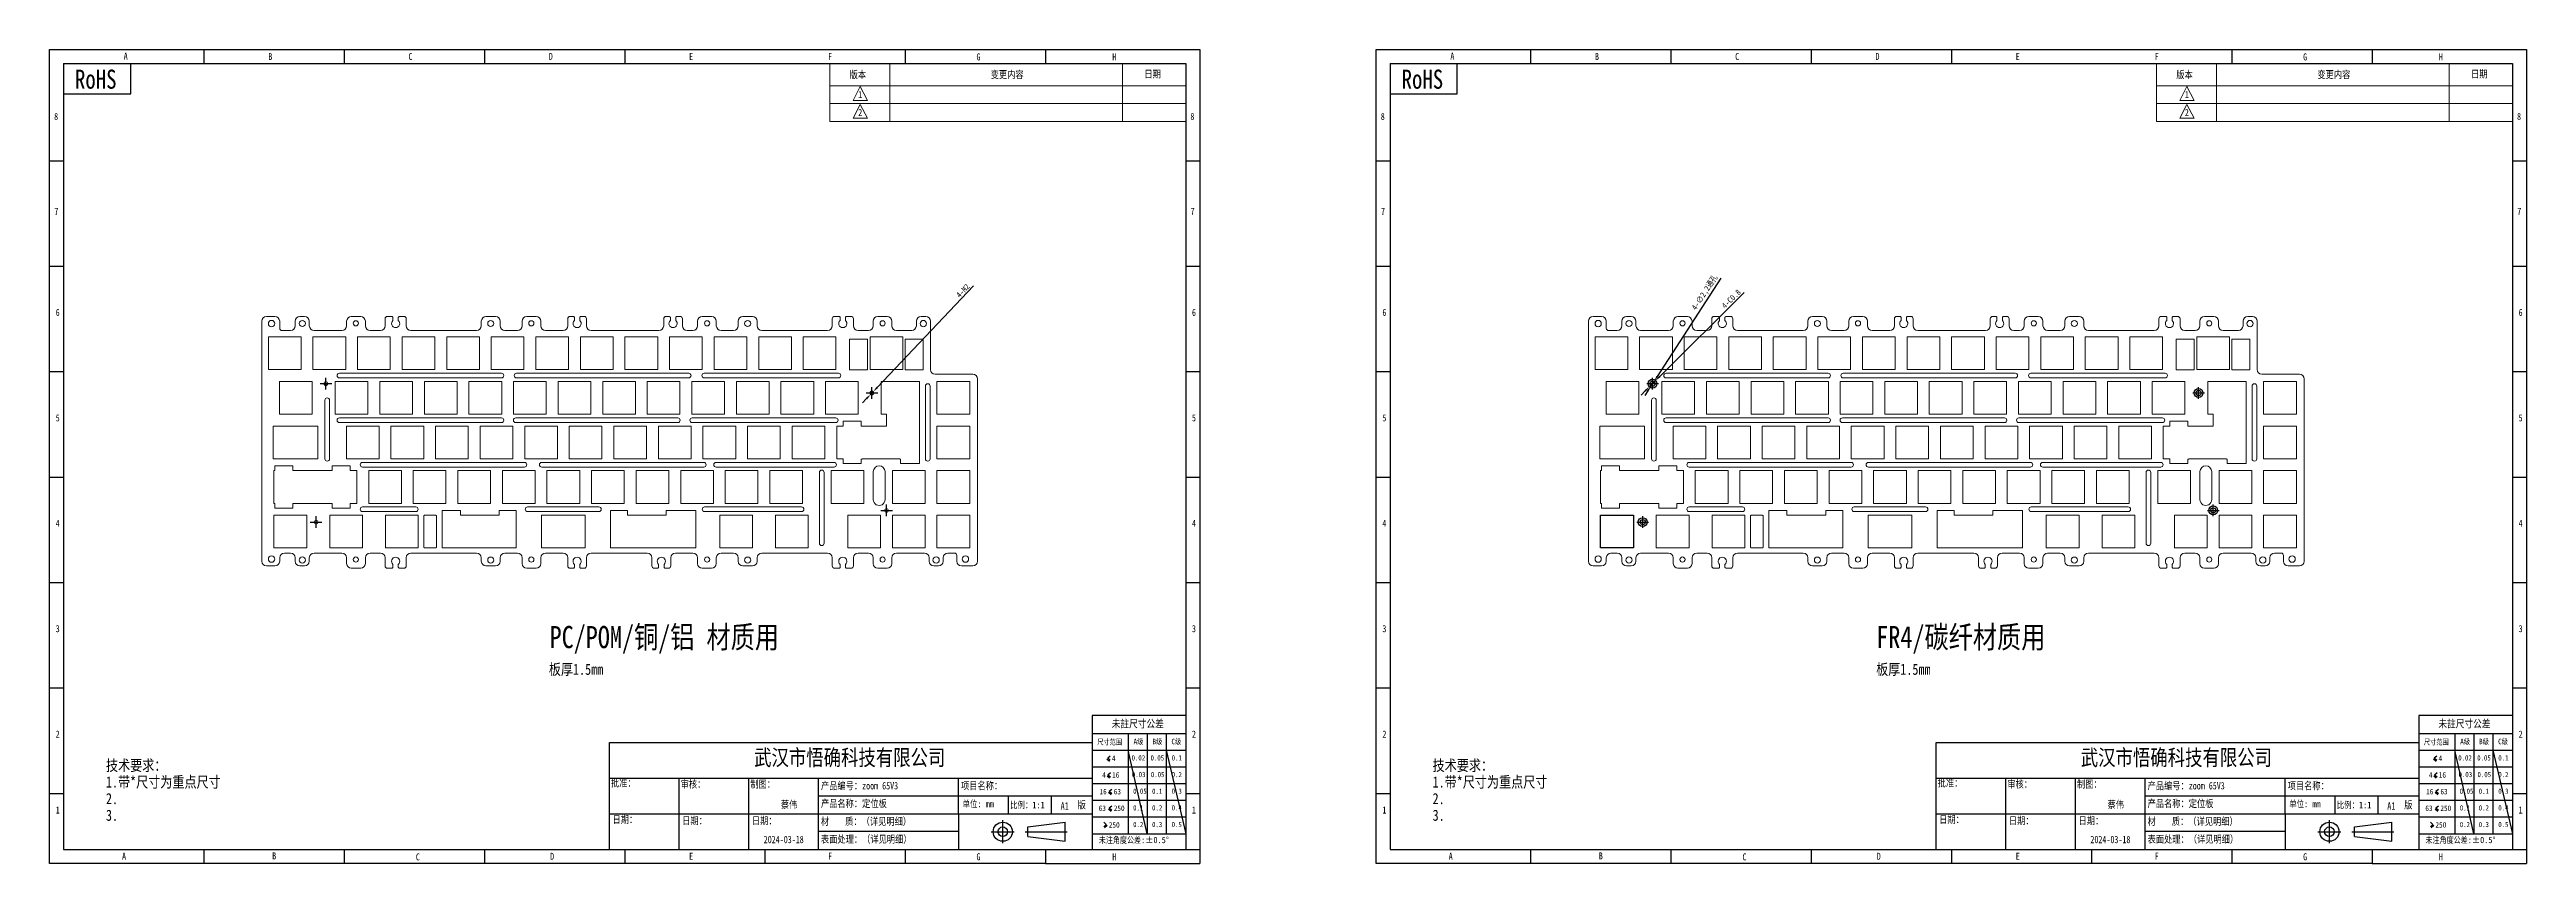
# Model space of a CAD drawing. Header units: millimetres. Extents: x 545 to 1603, y -244 to 103.
import ezdxf

# ---------------------------------------------------------------- set-up
doc = ezdxf.new("R2010")
doc.units = ezdxf.units.MM
doc.header["$LTSCALE"] = 30.734
doc.header["$PDMODE"] = 3
doc.header["$PDSIZE"] = 0.3125
doc.linetypes.add('CENTER', pattern=[0.6, 0.375, -0.075, 0.075, -0.075])
doc.layers.get('0').update_dxf_attribs({"linetype": 'CONTINUOUS'})
doc.layers.get('Defpoints').update_dxf_attribs({"linetype": 'CONTINUOUS'})
for name, color, linetype in [('TK', 7, 'CONTINUOUS'), ('尺寸', 3, 'CONTINUOUS'), ('开槽', 10, 'CONTINUOUS'), ('文字', 3, 'CONTINUOUS')]:
    doc.layers.add(name, color=color, linetype=linetype)
doc.styles.get("Standard").update_dxf_attribs({"font": 'txt', "width": 0.8})
doc.dimstyles.new('Annotative', dxfattribs={"dimscale": 0, "dimtxt": 2.5, "dimasz": 2.5, "dimexe": 1.25, "dimexo": 0.625, "dimtad": 1, "dimtxsty": 'Standard', "dimcen": 2.5, "dimazin": 2, "dimtfac": 1, "dimtmove": 0, "dimatfit": 3, "dimfxl": 1, "dimarcsym": 0})

msp = doc.modelspace()

# ---------------------------------------------------------------- texts
at = {"color": 0, "width": 0.8}
for s, height, p in [('A', 2.997, (576.531, 99.22)), ('B', 2.997, (638.325, 99.052)), ('C', 2.997, (698.274, 99.052)), ('D', 2.997, (758.223, 99.052)), ('E', 2.997, (818.171, 99.052)), ('F', 2.997, (877.565, 99.105)), ('G ', 2.9974, (941.009, 98.862)), ('H', 2.997, (999.053, 98.833)), ('A', 2.997, (1143.549, 99.22)), ('B', 2.997, (1205.342, 99.052)), ('C', 2.997, (1265.291, 99.052)), ('D', 2.997, (1325.24, 99.052)), ('E', 2.997, (1385.189, 99.052)), ('F', 2.997, (1444.583, 99.105)), ('G ', 2.9974, (1508.026, 98.862)), ('H', 2.997, (1566.07, 98.833)), ('8', 2.997, (546.799, 73.414)), ('8', 2.997, (1032.434, 73.414)), ('8', 2.997, (1113.816, 73.414)), ('8', 2.997, (1599.451, 73.414)), ('7', 2.997, (546.888, 32.907)), ('7', 2.997, (1032.524, 32.907)), ('7', 2.997, (1113.905, 32.907)), ('7', 2.997, (1599.541, 32.907)), ('6', 2.997, (547.474, -10.263)), ('6', 2.997, (1033.109, -10.263)), ('6', 2.997, (1114.491, -10.263)), ('6', 2.997, (1600.126, -10.263)), ('5', 2.997, (547.474, -55.292)), ('5', 2.997, (1033.109, -55.292)), ('5', 2.997, (1114.491, -55.292)), ('5', 2.997, (1600.126, -55.292)), ('4', 2.997, (547.474, -100.322)), ('4', 2.997, (1033.109, -100.322)), ('4', 2.997, (1114.491, -100.322)), ('4', 2.997, (1600.126, -100.322)), ('3', 2.997, (547.474, -145.351)), ('3', 2.997, (1033.109, -145.351)), ('3', 2.997, (1114.491, -145.351)), ('3', 2.997, (1600.126, -145.351)), ('2', 2.997, (547.474, -190.38)), ('2', 2.997, (1033.109, -190.38)), ('2', 2.997, (1114.491, -190.38)), ('2', 2.997, (1600.126, -190.38)), ('1 ', 2.9974, (547.474, -222.799)), ('1 ', 2.9974, (1033.109, -222.799)), ('1 ', 2.9974, (1114.491, -222.799)), ('1 ', 2.9974, (1600.126, -222.799)), ('A', 2.997, (575.821, -242.517)), ('B', 2.997, (639.989, -242.402)), ('C', 2.997, (701.408, -242.817)), ('D ', 2.9974, (758.777, -242.57)), ('E', 2.997, (818.171, -242.57)), ('F', 2.997, (877.565, -242.518)), ('G ', 2.9974, (941.009, -242.76)), ('H', 2.997, (999.053, -242.789)), ('A', 2.997, (1142.838, -242.517)), ('B', 2.997, (1207.007, -242.402)), ('C', 2.997, (1268.425, -242.817)), ('D ', 2.9974, (1325.795, -242.57)), ('E', 2.997, (1385.189, -242.57)), ('F', 2.997, (1444.583, -242.518)), ('G ', 2.9974, (1508.026, -242.76)), ('H', 2.997, (1566.07, -242.789))]:
    msp.add_text(s, height=height, dxfattribs=at).set_placement(p)
at = {"color": 0, "lineweight": 13, "char_height": 3.1433, "width": 32.42945, "attachment_point": 1}
for s, insert in [('版本', (886.787, 94.364)), ('变更内容', (947.097, 94.391)), ('日期', (1012.755, 94.628)), ('版本', (1453.805, 94.364)), ('变更内容', (1514.114, 94.391)), ('日期', (1579.772, 94.628))]:
    msp.add_mtext(s, dxfattribs=dict(at, insert=insert))
at = {"color": 0, "linetype": 'Continuous', "lineweight": 9, "attachment_point": 1, "line_spacing_factor": 0.9}
for s, insert, char_height, width in [('{\\fSimSun|b0|i0|c0|p2;PC/\\fSimSun|b0|i0|c134|p2;POM/铜/铝 材质用}', (758.55, -142.692), 9.4705, 297.67015), ('{\\fSimSun|b0|i0|c134|p2;FR4/碳纤材质用}', (1325.567, -142.692), 9.4705, 297.67015), ('{\\fSimSun|b0|i0|c134|p2;板厚1.5mm}', (758.24, -158.821), 4.73525, 148.83508), ('{\\fSimSun|b0|i0|c134|p2;板厚1.5mm}', (1325.528, -158.821), 4.73525, 148.83508), ('{\\fSimSun|b0|i0|c134|p2;技术要求：\\P\\fSimSun|b0|i0|c0|p2;1.\\fSimSun|b0|i0|c134|p2;带\\fSimSun|b0|i0|c0|p2;*\\fSimSun|b0|i0|c134|p2;尺寸为重点尺寸\\P\\fSimSun|b0|i0|c0|p2;2.\\P3.\\P} ', (568.936, -199.858), 4.73525, 148.83508), ('{\\fSimSun|b0|i0|c134|p2;技术要求：\\P\\fSimSun|b0|i0|c0|p2;1.\\fSimSun|b0|i0|c134|p2;带\\fSimSun|b0|i0|c0|p2;*\\fSimSun|b0|i0|c134|p2;尺寸为重点尺寸\\P\\fSimSun|b0|i0|c0|p2;2.\\P3.\\P} ', (1135.953, -199.858), 4.73525, 148.83508)]:
    msp.add_mtext(s, dxfattribs=dict(at, insert=insert, char_height=char_height, width=width))
at = {"color": 0, "attachment_point": 1}
for s, insert, char_height, width in [('未註尺寸公差', (998.82, -182.779), 3.3106, 117.95877), ('{\\fSimSun|b0|i0|c134|p2;A级}', (1008.13, -190.859), 2.37092, 117.95878), ('{\\fSimSun|b0|i0|c0|p2;B\\fSimSun|b0|i0|c134|p2;级}', (1016.231, -190.859), 2.37092, 117.95878), ('{\\fSimSun|b0|i0|c134|p2;C级}', (1024.332, -190.859), 2.37092, 117.95878), ('未註尺寸公差', (1565.838, -182.779), 3.3106, 117.95877), ('{\\fSimSun|b0|i0|c134|p2;A级}', (1575.148, -190.859), 2.37092, 117.95878), ('{\\fSimSun|b0|i0|c0|p2;B\\fSimSun|b0|i0|c134|p2;级}', (1583.248, -190.859), 2.37092, 117.95878), ('{\\fSimSun|b0|i0|c134|p2;C级}', (1591.349, -190.859), 2.37092, 117.95878), ('尺寸范围{\\fTxt|b0|i0|c134|p2;}', (992.62, -191.052), 2.37092, 117.95877), ('4', (998.885, -198.025), 2.371, 117.95877), ('0.02', (1007.299, -197.927), 2.2227, 117.95877), ('0.05', (1015.4, -197.927), 2.2227, 117.95877), ('0.1', (1024.427, -197.927), 2.2227, 117.95877), ('尺寸范围{\\fTxt|b0|i0|c134|p2;}', (1559.637, -191.052), 2.37092, 117.95877), ('4', (1565.903, -198.025), 2.371, 117.95877), ('0.02', (1574.316, -197.927), 2.2227, 117.95877), ('0.05', (1582.417, -197.927), 2.2227, 117.95877), ('0.1', (1591.444, -197.927), 2.2227, 117.95877), ('{\\fSimSun|b0|i0|c134|p2;批准：}', (784.792, -208.175), 3.14326, 58.90916), ('{\\fSimSun|b0|i0|c134|p2;审核：}', (814.578, -208.68), 3.14326, 58.90916), ('{\\fSimSun|b0|i0|c134|p2;制图：}', (844.364, -208.68), 3.14326, 58.90916), ('{\\fSimSun|b0|i0|c134|p2;产品编号：\\fSimSun|b0|i0|c0|p2;zoom 65V3}', (874.529, -209.361), 3.14326, 58.90916), ('{\\fSimSun|b0|i0|c134|p2;项目名称：}', (934.4, -209.361), 3.14326, 58.90916), ('4', (994.741, -205.138), 2.371, 117.95877), ('16', (998.974, -205.138), 2.3709, 117.95877), ('0.03', (1007.43, -205.04), 2.2227, 117.95877), ('0.05', (1015.531, -205.04), 2.2227, 117.95877), ('0.2', (1024.427, -205.04), 2.2227, 117.95877), ('{\\fSimSun|b0|i0|c134|p2;批准：}', (1351.809, -208.175), 3.14326, 58.90916), ('{\\fSimSun|b0|i0|c134|p2;审核：}', (1381.595, -208.68), 3.14326, 58.90916), ('{\\fSimSun|b0|i0|c134|p2;制图：}', (1411.381, -208.68), 3.14326, 58.90916), ('{\\fSimSun|b0|i0|c134|p2;产品编号：\\fSimSun|b0|i0|c0|p2;zoom 65V3}', (1441.546, -209.361), 3.14326, 58.90916), ('{\\fSimSun|b0|i0|c134|p2;项目名称：}', (1501.418, -209.361), 3.14326, 58.90916), ('4', (1561.758, -205.138), 2.371, 117.95877), ('16', (1565.991, -205.138), 2.3709, 117.95877), ('0.03', (1574.448, -205.04), 2.2227, 117.95877), ('0.05', (1582.548, -205.04), 2.2227, 117.95877), ('0.2', (1591.444, -205.04), 2.2227, 117.95877), ('{\\fSimSun|b0|i0|c134|p2;蔡伟}', (857.407, -217.4), 3.14326, 58.90916), ('{\\fSimSun|b0|i0|c134|p2;产品名称：定位板}', (874.529, -216.969), 3.14326, 58.90916), ('{\\fSimSun|b0|i0|c134|p2;单位\\fSimSun|b0|i0|c134|p54;: mm }', (935.041, -217.265), 2.82893, 53.01824), ('{\\fSimSun|b0|i0|c134|p2;比例：1:1}', (955.371, -217.743), 2.82893, 53.01824), ('\\fￋￎￌﾣﾤ|b0|i0|c134|p2;版', (984.214, -217.523), 3.14326, 58.90916), ('63', (993.241, -219.363), 2.3709, 117.95877), ('16', (993.594, -212.25), 2.3709, 117.95877), ('250', (999.679, -219.363), 2.3709, 117.95877), ('63', (999.679, -212.25), 2.3709, 117.95877), ('0.05', (1007.961, -212.152), 2.2227, 117.95877), ('0.1', (1007.961, -219.265), 2.2227, 117.95877), ('0.1', (1016.062, -212.152), 2.2227, 117.95877), ('0.2', (1016.062, -219.265), 2.2227, 117.95877), ('0.3', (1024.427, -212.152), 2.2227, 117.95877), ('0.4', (1024.427, -219.265), 2.2227, 117.95877), ('{\\fSimSun|b0|i0|c134|p2;蔡伟}', (1424.425, -217.4), 3.14326, 58.90916), ('{\\fSimSun|b0|i0|c134|p2;产品名称：定位板}', (1441.546, -216.969), 3.14326, 58.90916), ('{\\fSimSun|b0|i0|c134|p2;单位\\fSimSun|b0|i0|c134|p54;: mm }', (1502.058, -217.265), 2.82893, 53.01824), ('{\\fSimSun|b0|i0|c134|p2;比例：1:1}', (1522.388, -217.743), 2.82893, 53.01824), ('\\fￋￎￌﾣﾤ|b0|i0|c134|p2;版', (1551.231, -217.523), 3.14326, 58.90916), ('63', (1560.259, -219.363), 2.3709, 117.95877), ('16', (1560.611, -212.25), 2.3709, 117.95877), ('250', (1566.696, -219.363), 2.3709, 117.95877), ('63', (1566.696, -212.25), 2.3709, 117.95877), ('0.05', (1574.978, -212.152), 2.2227, 117.95877), ('0.1', (1574.978, -219.265), 2.2227, 117.95877), ('0.1', (1583.079, -212.152), 2.2227, 117.95877), ('0.2', (1583.079, -219.265), 2.2227, 117.95877), ('0.3', (1591.444, -212.152), 2.2227, 117.95877), ('0.4', (1591.444, -219.265), 2.2227, 117.95877), ('{\\fSimSun|b0|i0|c134|p2;日期：}', (785.441, -223.776), 3.14326, 58.90916), ('{\\fSimSun|b0|i0|c134|p2;日期：}', (815.227, -224.281), 3.14326, 58.90916), ('{\\fSimSun|b0|i0|c134|p2;日期：}', (845.013, -224.281), 3.14326, 58.90916), ('{\\fSimSun|b0|i0|c0|p2;20\\fSimSun|b0|i0|c134|p2;2\\fSimSun|b0|i0|c0|p2;4-\\fSimSun|b0|i0|c134|p2;0\\fSimSun|b0|i0|c0|p2;3-18}', (850.076, -232.323), 3.143259, 58.90916), ('{\\fSimSun|b0|i0|c134|p2;材    质：（详见明细）}', (874.529, -224.589), 3.14326, 58.90916), ('{\\fSimSun|b0|i0|c134|p2;表面处理：（详见明细）}', (874.529, -232.197), 3.14326, 58.90916), ('{\\fSimSun|b0|i0|c134|p2;未注角度公差:\\fSimSun|b0|i0|c0|p2;%%P0.5%%D}', (993.266, -232.756), 2.69422, 107.23524), ('250', (997.561, -226.476), 2.3709, 117.95877), ('0.2', (1007.961, -226.378), 2.2227, 117.95877), ('0.3', (1016.062, -226.378), 2.2227, 117.95877), ('0.5', (1024.427, -226.378), 2.2227, 117.95877), ('{\\fSimSun|b0|i0|c134|p2;日期：}', (1352.459, -223.776), 3.14326, 58.90916), ('{\\fSimSun|b0|i0|c134|p2;日期：}', (1382.245, -224.281), 3.14326, 58.90916), ('{\\fSimSun|b0|i0|c134|p2;日期：}', (1412.031, -224.281), 3.14326, 58.90916), ('{\\fSimSun|b0|i0|c0|p2;20\\fSimSun|b0|i0|c134|p2;2\\fSimSun|b0|i0|c0|p2;4-\\fSimSun|b0|i0|c134|p2;0\\fSimSun|b0|i0|c0|p2;3-18}', (1417.093, -232.323), 3.143259, 58.90916), ('{\\fSimSun|b0|i0|c134|p2;材    质：（详见明细）}', (1441.546, -224.589), 3.14326, 58.90916), ('{\\fSimSun|b0|i0|c134|p2;表面处理：（详见明细）}', (1441.546, -232.197), 3.14326, 58.90916), ('{\\fSimSun|b0|i0|c134|p2;未注角度公差:\\fSimSun|b0|i0|c0|p2;%%P0.5%%D}', (1560.284, -232.756), 2.69422, 107.23524), ('250', (1564.578, -226.476), 2.3709, 117.95877), ('0.2', (1574.978, -226.378), 2.2227, 117.95877), ('0.3', (1583.079, -226.378), 2.2227, 117.95877), ('0.5', (1591.444, -226.378), 2.2227, 117.95877)]:
    msp.add_mtext(s, dxfattribs=dict(at, insert=insert, char_height=char_height, width=width))
at = {"layer": 'TK', "color": 0, "lineweight": 13, "width": 0.8}
for s, p in [('1', (890.427, 82.793)), ('1', (1457.444, 82.793)), ('2', (890.427, 75.164)), ('2', (1457.444, 75.164))]:
    msp.add_text(s, height=2.958, dxfattribs=at).set_placement(p)
at = {"layer": 'TK', "color": 0, "lineweight": 13, "char_height": 3.23663, "width": 11.74896, "attachment_point": 1}
for insert in [(976.953, -217.971), (1543.97, -217.971)]:
    msp.add_mtext('{\\fSimSun|b0|i0|c0|p2;A\\fSimSun|b0|i0|c134|p2;1}', dxfattribs=dict(at, insert=insert))
at = {"layer": '尺寸', "color": 0, "ltscale": 0.18, "char_height": 6.80895, "width": 155.26239, "attachment_point": 1}
for insert in [(845.979, -195.468), (1412.996, -195.468)]:
    msp.add_mtext('{\\fSimHei|b0|i0|c134|p49;武汉市悟确科技有限公司}', dxfattribs=dict(at, insert=insert))
at = {"layer": '文字', "color": 0, "ltscale": 0.18, "char_height": 8.17074, "width": 116.2566, "attachment_point": 1}
for insert in [(555.686, 94.931), (1122.703, 94.931)]:
    msp.add_mtext('{\\fSimSun|b0|i0|c0|p2;RoHS}', dxfattribs=dict(at, insert=insert))

# ---------------------------------------------------------------- blocks, each defined once
blk = doc.blocks.new('*D1')
at = {"layer": 'Defpoints', "color": 0, "transparency": 16777216}
for p in [(1229.4, -40.1), (1230.6, -38.3)]:
    blk.add_point(p, dxfattribs=at)
at = {"layer": '开槽', "color": 0, "lineweight": -2, "transparency": 16777216}
for p, q in [((1259.2, 5.8), (1231.9, -36.2)), ((1228, -42.2), (1226.6, -44.3)), ((1229.4, -40.1), (1230.6, -38.3))]:
    blk.add_line(p, q, dxfattribs=at)
at = {"layer": '开槽', "color": 0, "transparency": 16777216}
for points in [[(1227.6, -42), (1228.3, -42.4), (1229.4, -40.1)], [(1231.6, -35.9), (1232.3, -36.4), (1230.6, -38.3)]]:
    blk.add_solid(points, dxfattribs=at)
at = {"layer": '开槽', "color": 0, "transparency": 16777216, "insert": (1252.4, -0.4), "char_height": 2.5, "attachment_point": 5, "rotation": 56.9592}
blk.add_mtext('4-∅2,2{\\fSimSun|b0|i0|c134|p2;通孔}', dxfattribs=at)
blk = doc.blocks.new('*D2')
at = {"layer": 'Defpoints', "color": 0, "transparency": 16777216}
for p in [(1228.6, -40.5), (1231.3, -37.8)]:
    blk.add_point(p, dxfattribs=at)
at = {"layer": '开槽', "color": 0, "lineweight": -2, "transparency": 16777216}
for p, q in [((1269.1, -0.2), (1233.1, -36.1)), ((1226.8, -42.3), (1225.1, -44.1)), ((1228.6, -40.5), (1231.3, -37.8))]:
    blk.add_line(p, q, dxfattribs=at)
at = {"layer": '开槽', "color": 0, "transparency": 16777216}
for points in [[(1226.5, -42), (1227.1, -42.6), (1228.6, -40.5)], [(1232.8, -35.8), (1233.4, -36.4), (1231.3, -37.8)]]:
    blk.add_solid(points, dxfattribs=at)
at = {"layer": '开槽', "color": 0, "transparency": 16777216, "insert": (1263.6, -3), "char_height": 2.5, "attachment_point": 5, "rotation": 44.9147}
blk.add_mtext('4-C0.8', dxfattribs=at)
blk = doc.blocks.new('*D3')
at = {"layer": 'Defpoints', "color": 0, "transparency": 16777216}
for p in [(895.8, -43.8), (896.9, -42.6)]:
    blk.add_point(p, dxfattribs=at)
at = {"layer": '文字', "color": 0, "lineweight": -2, "transparency": 16777216}
for p, q in [((939.7, 2.6), (898.6, -40.8)), ((894, -45.6), (892.3, -47.4)), ((895.8, -43.8), (896.9, -42.6))]:
    blk.add_line(p, q, dxfattribs=at)
at = {"layer": '文字', "color": 0, "transparency": 16777216}
for points in [[(898.3, -40.5), (898.9, -41.1), (896.9, -42.6)], [(893.7, -45.3), (894.3, -45.9), (895.8, -43.8)]]:
    blk.add_solid(points, dxfattribs=at)
at = {"layer": '文字', "color": 0, "transparency": 16777216, "insert": (935.2, 0.5), "char_height": 2.5, "attachment_point": 5, "rotation": 46.498}
blk.add_mtext('4-M2', dxfattribs=at)

# ---------------------------------------------------------------- dimensions: what is measured, and where the dimension line sits
at = {"layer": '开槽'}
for p1, p2, text, picture, middle in [((1228.612, -40.528), (1231.303, -37.845), '4-C0.8', '*D2', (1264.889, -4.359)), ((1229.358, -40.109), (1230.557, -38.265), '4-<>{\\fSimSun|b0|i0|c134|p2;通孔}', '*D1', (1254.359, -1.67))]:
    dim = msp.add_diameter_dim_2p(p1=p1, p2=p2, text=text, dimstyle='Annotative', dxfattribs=at)
    dim.commit()
    dim.dimension.update_dxf_attribs({"geometry": picture, "text_midpoint": middle, "dimtype": 163})
at = {"layer": '文字', "color": 1}
dim = msp.add_diameter_dim_2p(p1=(895.752, -43.767), p2=(896.853, -42.606), text='4-M2', dimstyle='Annotative', dxfattribs=at)
dim.commit()
dim.dimension.update_dxf_attribs({"geometry": '*D3', "text_midpoint": (936.564, -0.762), "dimtype": 163})

# ---------------------------------------------------------------- linework, layer by layer
at = {"color": 0}
for p, q in [((544.829, -244.12), (544.829, 103.498)), ((544.829, 103.498), (1036.459, 103.498)), ((550.824, 97.503), (550.824, -238.125)), ((550.824, 97.503), (1030.464, 97.503)), ((579.505, 84.603), (579.505, 97.503)), ((610.823, 103.498), (610.823, 97.503)), ((670.771, 103.498), (670.771, 97.503)), ((730.72, 103.498), (730.72, 97.503)), ((790.669, 103.498), (790.669, 97.503)), ((910.566, 103.498), (910.566, 97.503)), ((970.515, 103.498), (970.515, 97.503)), ((1030.464, 97.503), (1030.464, -238.125)), ((1036.459, 103.498), (1036.459, -244.12)), ((1111.846, -244.12), (1111.846, 103.498)), ((1111.846, 103.498), (1603.476, 103.498)), ((1117.841, 97.503), (1117.841, -238.125)), ((1117.841, 97.503), (1597.481, 97.503)), ((1146.522, 84.603), (1146.522, 97.503)), ((1177.84, 103.498), (1177.84, 97.503)), ((1237.789, 103.498), (1237.789, 97.503)), ((1297.737, 103.498), (1297.737, 97.503)), ((1357.686, 103.498), (1357.686, 97.503)), ((1477.584, 103.498), (1477.584, 97.503)), ((1537.533, 103.498), (1537.533, 97.503)), ((1597.481, 97.503), (1597.481, -238.125)), ((1603.476, 103.498), (1603.476, -244.12)), ((550.824, 84.603), (579.505, 84.603)), ((1117.841, 84.603), (1146.522, 84.603)), ((544.829, 55.988), (550.824, 55.988)), ((1030.464, 55.988), (1036.459, 55.988)), ((1111.846, 55.988), (1117.841, 55.988)), ((1597.481, 55.988), (1603.476, 55.988)), ((544.829, 10.962), (550.824, 10.962)), ((1030.464, 10.962), (1036.459, 10.962)), ((1111.846, 10.962), (1117.841, 10.962)), ((1597.481, 10.962), (1603.476, 10.962)), ((544.829, -34.067), (550.824, -34.067)), ((1030.464, -34.067), (1036.459, -34.067)), ((1111.846, -34.067), (1117.841, -34.067)), ((1597.481, -34.067), (1603.476, -34.067)), ((544.829, -79.096), (550.824, -79.096)), ((1030.464, -79.096), (1036.459, -79.096)), ((1111.846, -79.096), (1117.841, -79.096)), ((1597.481, -79.096), (1603.476, -79.096)), ((544.829, -124.125), (550.824, -124.125)), ((1030.464, -124.125), (1036.459, -124.125)), ((1111.846, -124.125), (1117.841, -124.125)), ((1597.481, -124.125), (1603.476, -124.125)), ((1030.464, -147.759), (1030.464, -200.085)), ((1597.481, -147.759), (1597.481, -200.085)), ((544.829, -169.155), (550.824, -169.155)), ((1030.464, -169.155), (1036.459, -169.155)), ((1111.846, -169.155), (1117.841, -169.155)), ((1597.481, -169.155), (1603.476, -169.155)), ((1030.155, -180.869), (990.443, -180.869)), ((990.443, -180.869), (990.443, -194.951)), ((990.443, -182.382), (990.443, -238.125)), ((990.443, -188.639), (1030.464, -188.639)), ((1005.853, -188.639), (1005.853, -231.511)), ((1013.954, -188.639), (1013.954, -231.511)), ((1022.055, -188.639), (1022.055, -231.511)), ((1597.173, -180.869), (1557.46, -180.869)), ((1557.46, -180.869), (1557.46, -194.951)), ((1557.46, -182.382), (1557.46, -238.125)), ((1557.46, -188.639), (1597.481, -188.639)), ((1572.871, -188.639), (1572.871, -231.511)), ((1580.971, -188.639), (1580.971, -231.511)), ((1589.072, -188.639), (1589.072, -231.511)), ((784.122, -192.457), (990.443, -192.467)), ((784.122, -238.125), (784.122, -192.457)), ((990.443, -195.752), (1030.464, -195.752)), ((996.701, -199.499), (997.813, -200.432)), ((997.082, -199.045), (998.194, -198.112)), ((997.082, -199.045), (998.194, -199.978)), ((1351.14, -192.457), (1557.46, -192.467)), ((1351.14, -238.125), (1351.14, -192.457)), ((1557.46, -195.752), (1597.481, -195.752)), ((1563.718, -199.499), (1564.83, -200.432)), ((1564.099, -199.045), (1565.211, -198.112)), ((1564.099, -199.045), (1565.211, -199.978)), ((784.122, -207.67), (990.443, -207.67)), ((813.908, -238.125), (813.908, -207.67)), ((843.695, -238.125), (843.695, -207.67)), ((873.481, -238.125), (873.481, -207.67)), ((933.352, -222.885), (933.352, -207.67)), ((990.443, -202.864), (1030.464, -202.864)), ((990.443, -209.977), (1030.464, -209.977)), ((996.808, -206.663), (997.92, -207.595)), ((997.189, -206.208), (998.301, -205.276)), ((997.189, -206.208), (998.301, -207.141)), ((1351.14, -207.67), (1557.46, -207.67)), ((1380.926, -238.125), (1380.926, -207.67)), ((1410.712, -238.125), (1410.712, -207.67)), ((1440.498, -238.125), (1440.498, -207.67)), ((1500.37, -222.885), (1500.37, -207.67)), ((1557.46, -202.864), (1597.481, -202.864)), ((1557.46, -209.977), (1597.481, -209.977)), ((1563.825, -206.663), (1564.937, -207.595)), ((1564.206, -206.208), (1565.318, -205.276)), ((1564.206, -206.208), (1565.318, -207.141)), ((544.829, -214.184), (550.824, -214.184)), ((873.481, -215.278), (990.443, -215.278)), ((954.543, -215.278), (954.543, -222.885)), ((972.869, -215.424), (972.869, -222.885)), ((990.443, -217.09), (1030.464, -217.09)), ((997.406, -213.725), (998.518, -214.658)), ((997.406, -220.838), (998.518, -221.77)), ((997.787, -213.271), (998.899, -212.338)), ((997.787, -213.271), (998.899, -214.204)), ((997.787, -220.384), (998.899, -219.451)), ((997.787, -220.384), (998.899, -221.316)), ((1030.464, -214.184), (1036.459, -214.184)), ((1111.846, -214.184), (1117.841, -214.184)), ((1440.498, -215.278), (1557.46, -215.278)), ((1521.56, -215.278), (1521.56, -222.885)), ((1539.887, -215.424), (1539.887, -222.885)), ((1557.46, -217.09), (1597.481, -217.09)), ((1564.424, -213.725), (1565.535, -214.658)), ((1564.424, -220.838), (1565.535, -221.77)), ((1564.805, -213.271), (1565.916, -212.338)), ((1564.805, -213.271), (1565.916, -214.204)), ((1564.805, -220.384), (1565.916, -219.451)), ((1564.805, -220.384), (1565.916, -221.316)), ((1597.481, -214.184), (1603.476, -214.184)), ((784.122, -222.885), (990.443, -222.885)), ((933.352, -230.505), (873.481, -230.505)), ((933.352, -222.885), (933.352, -238.125)), ((962.9, -228.533), (978.853, -226.484)), ((962.9, -232.631), (962.9, -228.533)), ((962.9, -232.631), (978.853, -234.68)), ((978.853, -234.68), (978.853, -226.484)), ((990.443, -224.203), (1030.464, -224.203)), ((990.443, -231.511), (1030.464, -231.511)), ((996.489, -227.496), (995.377, -226.563)), ((996.489, -227.496), (995.377, -228.429)), ((996.87, -227.95), (995.758, -228.883)), ((1351.14, -222.885), (1557.46, -222.885)), ((1500.37, -230.505), (1440.498, -230.505)), ((1500.37, -222.885), (1500.37, -238.125)), ((1529.918, -228.533), (1545.871, -226.484)), ((1529.918, -232.631), (1529.918, -228.533)), ((1529.918, -232.631), (1545.871, -234.68)), ((1545.871, -234.68), (1545.871, -226.484)), ((1557.46, -224.203), (1597.481, -224.203)), ((1557.46, -231.511), (1597.481, -231.511)), ((1563.506, -227.496), (1562.394, -226.563)), ((1563.506, -227.496), (1562.394, -228.429)), ((1563.887, -227.95), (1562.775, -228.883)), ((550.824, -238.125), (726.832, -238.125)), ((610.823, -238.125), (610.823, -244.12)), ((670.771, -238.125), (670.771, -244.12)), ((726.832, -238.125), (990.443, -238.125)), ((730.72, -238.125), (730.72, -244.12)), ((790.669, -238.125), (790.669, -244.12)), ((850.618, -238.125), (850.618, -244.12)), ((910.566, -238.125), (910.566, -244.12)), ((970.515, -238.125), (970.515, -244.12)), ((990.443, -238.11), (1030.464, -238.125)), ((990.443, -238.125), (1036.459, -238.125)), ((1117.841, -238.125), (1293.849, -238.125)), ((1177.84, -238.125), (1177.84, -244.12)), ((1237.789, -238.125), (1237.789, -244.12)), ((1293.849, -238.125), (1557.46, -238.125)), ((1297.737, -238.125), (1297.737, -244.12)), ((1357.686, -238.125), (1357.686, -244.12)), ((1417.635, -238.125), (1417.635, -244.12)), ((1477.584, -238.125), (1477.584, -244.12)), ((1537.533, -238.125), (1537.533, -244.12)), ((1557.46, -238.11), (1597.481, -238.125)), ((1557.46, -238.125), (1603.476, -238.125)), ((730.72, -244.12), (544.829, -244.12)), ((970.515, -244.12), (730.72, -244.12)), ((970.515, -244.12), (1036.459, -244.12)), ((1297.737, -244.12), (1111.846, -244.12)), ((1537.533, -244.12), (1297.737, -244.12)), ((1537.533, -244.12), (1603.476, -244.12))]:
    msp.add_line(p, q, dxfattribs=at)
at = {"color": 0, "lineweight": 13}
for p, q in [((878.327, 88.044), (878.327, 97.503)), ((903.938, 88.044), (903.938, 97.503)), ((1003.464, 88.044), (1003.464, 97.503)), ((1445.344, 88.044), (1445.344, 97.503)), ((1470.955, 88.044), (1470.955, 97.503)), ((1570.481, 88.044), (1570.481, 97.503)), ((1030.414, 88.044), (878.327, 88.044)), ((1597.431, 88.044), (1445.344, 88.044))]:
    msp.add_line(p, q, dxfattribs=at)
at = {"color": 40, "linetype": 'Continuous', "lineweight": 15}
for p, q in [((637.541, -10.503), (641.187, -10.503)), ((651.865, -10.503), (653.865, -10.503)), ((673.815, -10.503), (677.815, -10.503)), ((689.245, -10.503), (691.105, -10.503)), ((694.405, -10.503), (696.265, -10.503)), ((731.365, -10.503), (735.445, -10.503)), ((748.815, -10.503), (752.815, -10.503)), ((767.315, -10.503), (768.665, -10.503)), ((771.965, -10.503), (773.315, -10.503)), ((808.315, -10.503), (809.665, -10.503)), ((812.965, -10.503), (814.315, -10.503)), ((823.815, -10.503), (827.815, -10.503)), ((841.185, -10.503), (845.265, -10.503)), ((880.365, -10.503), (882.225, -10.503)), ((885.525, -10.503), (887.385, -10.503)), ((898.815, -10.503), (902.815, -10.503)), ((917.315, -10.503), (919.315, -10.503)), ((1204.558, -10.503), (1208.204, -10.503)), ((1218.882, -10.503), (1220.882, -10.503)), ((1240.832, -10.503), (1244.832, -10.503)), ((1256.263, -10.503), (1258.123, -10.503)), ((1261.423, -10.503), (1263.282, -10.503)), ((1298.382, -10.503), (1302.463, -10.503)), ((1315.832, -10.503), (1319.832, -10.503)), ((1334.332, -10.503), (1335.682, -10.503)), ((1338.982, -10.503), (1340.332, -10.503)), ((1375.332, -10.503), (1376.682, -10.503)), ((1379.982, -10.503), (1381.332, -10.503)), ((1390.832, -10.503), (1394.832, -10.503)), ((1408.202, -10.503), (1412.282, -10.503)), ((1447.382, -10.503), (1449.242, -10.503)), ((1452.542, -10.503), (1454.402, -10.503)), ((1465.832, -10.503), (1469.832, -10.503)), ((1484.332, -10.503), (1486.332, -10.503)), ((635.541, -115.053), (635.541, -12.503)), ((652.365, -19.187), (638.365, -19.187)), ((638.365, -19.187), (638.365, -33.187)), ((643.187, -12.503), (643.187, -15.503)), ((644.187, -16.503), (647.865, -16.503)), ((649.865, -14.503), (649.865, -12.503)), ((652.365, -33.187), (652.365, -19.187)), ((655.865, -12.503), (655.865, -14.503)), ((671.414, -19.187), (657.415, -19.187)), ((657.415, -19.187), (657.415, -33.187)), ((657.865, -16.503), (669.815, -16.503)), ((671.414, -33.187), (671.414, -19.187)), ((671.815, -14.503), (671.815, -12.503)), ((690.464, -19.187), (676.465, -19.187)), ((676.465, -19.187), (676.465, -33.187)), ((679.815, -12.503), (679.815, -14.503)), ((681.815, -16.503), (686.245, -16.503)), ((688.245, -14.503), (688.245, -11.503)), ((690.464, -33.187), (690.464, -19.187)), ((691.605, -11.003), (691.605, -12.184)), ((693.905, -12.184), (693.905, -11.003)), ((709.514, -19.187), (695.515, -19.187)), ((695.515, -19.187), (695.515, -33.187)), ((697.265, -11.503), (697.265, -14.503)), ((699.265, -16.503), (727.365, -16.503)), ((709.514, -33.187), (709.514, -19.187)), ((728.564, -19.187), (714.565, -19.187)), ((714.565, -19.187), (714.565, -33.187)), ((728.564, -33.187), (728.564, -19.187)), ((729.365, -14.503), (729.365, -12.503)), ((747.614, -19.187), (733.614, -19.187)), ((733.614, -19.187), (733.614, -33.187)), ((737.445, -12.503), (737.445, -14.503)), ((739.445, -16.503), (744.815, -16.503)), ((746.815, -14.503), (746.815, -12.503)), ((747.614, -33.187), (747.614, -19.187)), ((766.664, -19.187), (752.663, -19.187)), ((752.663, -19.187), (752.663, -33.187)), ((754.815, -12.503), (754.815, -14.503)), ((756.815, -16.503), (764.315, -16.503)), ((766.315, -14.503), (766.315, -11.503)), ((766.664, -33.187), (766.664, -19.187)), ((769.165, -11.003), (769.165, -12.184)), ((771.465, -12.184), (771.465, -11.003)), ((785.714, -19.187), (771.715, -19.187)), ((771.715, -19.187), (771.715, -33.187)), ((774.315, -11.503), (774.315, -14.503)), ((776.315, -16.503), (805.315, -16.503)), ((785.714, -33.187), (785.714, -19.187)), ((804.764, -19.187), (790.765, -19.187)), ((790.765, -19.187), (790.765, -33.187)), ((804.764, -33.187), (804.764, -19.187)), ((807.315, -14.503), (807.315, -11.503)), ((823.814, -19.187), (809.815, -19.187)), ((809.815, -19.187), (809.815, -33.187)), ((810.165, -11.003), (810.165, -12.184)), ((812.465, -12.184), (812.465, -11.003)), ((815.315, -11.503), (815.315, -14.503)), ((817.315, -16.503), (819.815, -16.503)), ((821.815, -14.503), (821.815, -12.503)), ((823.814, -33.187), (823.814, -19.187)), ((842.864, -19.187), (828.865, -19.187)), ((828.865, -19.187), (828.865, -33.187)), ((829.815, -12.503), (829.815, -14.503)), ((831.815, -16.503), (837.185, -16.503)), ((839.185, -14.503), (839.185, -12.503)), ((842.864, -33.187), (842.864, -19.187)), ((847.265, -12.503), (847.265, -14.503)), ((861.914, -19.187), (847.915, -19.187)), ((847.915, -19.187), (847.915, -33.187)), ((849.265, -16.503), (877.365, -16.503)), ((861.914, -33.187), (861.914, -19.187)), ((879.303, -19.187), (866.965, -19.187)), ((866.965, -19.187), (866.965, -33.187)), ((880.964, -19.187), (879.303, -19.187)), ((879.365, -14.503), (879.365, -11.503)), ((880.964, -33.187), (880.964, -19.187)), ((882.725, -11.003), (882.725, -12.184)), ((885.025, -12.184), (885.025, -11.003)), ((886.79, -20.185), (886.79, -33.285)), ((894.49, -20.185), (886.79, -20.185)), ((888.385, -11.503), (888.385, -14.503)), ((890.385, -16.503), (894.815, -16.503)), ((894.49, -33.285), (894.49, -20.185)), ((909.539, -19.187), (895.54, -19.187)), ((895.54, -19.187), (895.54, -33.187)), ((896.815, -14.503), (896.815, -12.503)), ((904.815, -12.503), (904.815, -14.503)), ((906.815, -16.503), (913.315, -16.503)), ((909.539, -33.187), (909.539, -19.187)), ((918.29, -20.185), (910.59, -20.185)), ((910.59, -20.185), (910.59, -33.285)), ((915.315, -14.503), (915.315, -12.503)), ((918.29, -33.285), (918.29, -20.185)), ((921.315, -12.503), (921.315, -33.187)), ((1202.558, -115.053), (1202.558, -12.503)), ((1219.382, -19.187), (1205.382, -19.187)), ((1205.382, -19.187), (1205.382, -33.187)), ((1210.204, -12.503), (1210.204, -15.503)), ((1211.204, -16.503), (1214.882, -16.503)), ((1216.882, -14.503), (1216.882, -12.503)), ((1219.382, -33.187), (1219.382, -19.187)), ((1222.882, -12.503), (1222.882, -14.503)), ((1238.432, -19.187), (1224.432, -19.187)), ((1224.432, -19.187), (1224.432, -33.187)), ((1224.882, -16.503), (1236.832, -16.503)), ((1238.432, -33.187), (1238.432, -19.187)), ((1238.832, -14.503), (1238.832, -12.503)), ((1257.482, -19.187), (1243.482, -19.187)), ((1243.482, -19.187), (1243.482, -33.187)), ((1246.832, -12.503), (1246.832, -14.503)), ((1248.832, -16.503), (1253.263, -16.503)), ((1255.263, -14.503), (1255.263, -11.503)), ((1257.482, -33.187), (1257.482, -19.187)), ((1258.623, -11.003), (1258.623, -12.184)), ((1260.923, -12.184), (1260.923, -11.003)), ((1276.532, -19.187), (1262.532, -19.187)), ((1262.532, -19.187), (1262.532, -33.187)), ((1264.282, -11.503), (1264.282, -14.503)), ((1266.282, -16.503), (1294.382, -16.503)), ((1276.532, -33.187), (1276.532, -19.187)), ((1295.582, -19.187), (1281.582, -19.187)), ((1281.582, -19.187), (1281.582, -33.187)), ((1295.582, -33.187), (1295.582, -19.187)), ((1296.382, -14.503), (1296.382, -12.503)), ((1314.632, -19.187), (1300.631, -19.187)), ((1300.631, -19.187), (1300.631, -33.187)), ((1304.463, -12.503), (1304.463, -14.503)), ((1306.463, -16.503), (1311.832, -16.503)), ((1313.832, -14.503), (1313.832, -12.503)), ((1314.632, -33.187), (1314.632, -19.187)), ((1333.682, -19.187), (1319.681, -19.187)), ((1319.681, -19.187), (1319.681, -33.187)), ((1321.832, -12.503), (1321.832, -14.503)), ((1323.832, -16.503), (1331.332, -16.503)), ((1333.332, -14.503), (1333.332, -11.503)), ((1333.682, -33.187), (1333.682, -19.187)), ((1336.182, -11.003), (1336.182, -12.184)), ((1338.482, -12.184), (1338.482, -11.003)), ((1352.732, -19.187), (1338.733, -19.187)), ((1338.733, -19.187), (1338.733, -33.187)), ((1341.332, -11.503), (1341.332, -14.503)), ((1343.332, -16.503), (1372.332, -16.503)), ((1352.732, -33.187), (1352.732, -19.187)), ((1371.782, -19.187), (1357.783, -19.187)), ((1357.783, -19.187), (1357.783, -33.187)), ((1371.782, -33.187), (1371.782, -19.187)), ((1374.332, -14.503), (1374.332, -11.503)), ((1390.832, -19.187), (1376.833, -19.187)), ((1376.833, -19.187), (1376.833, -33.187)), ((1377.182, -11.003), (1377.182, -12.184)), ((1379.482, -12.184), (1379.482, -11.003)), ((1382.332, -11.503), (1382.332, -14.503)), ((1384.332, -16.503), (1386.832, -16.503)), ((1388.832, -14.503), (1388.832, -12.503)), ((1390.832, -33.187), (1390.832, -19.187)), ((1409.882, -19.187), (1395.883, -19.187)), ((1395.883, -19.187), (1395.883, -33.187)), ((1396.832, -12.503), (1396.832, -14.503)), ((1398.832, -16.503), (1404.202, -16.503)), ((1406.202, -14.503), (1406.202, -12.503)), ((1409.882, -33.187), (1409.882, -19.187)), ((1414.282, -12.503), (1414.282, -14.503)), ((1428.932, -19.187), (1414.933, -19.187)), ((1414.933, -19.187), (1414.933, -33.187)), ((1416.282, -16.503), (1444.382, -16.503)), ((1428.932, -33.187), (1428.932, -19.187)), ((1446.32, -19.187), (1433.983, -19.187)), ((1433.983, -19.187), (1433.983, -33.187)), ((1447.982, -19.187), (1446.32, -19.187)), ((1446.382, -14.503), (1446.382, -11.503)), ((1447.982, -33.187), (1447.982, -19.187)), ((1449.742, -11.003), (1449.742, -12.184)), ((1452.042, -12.184), (1452.042, -11.003)), ((1453.807, -20.185), (1453.807, -33.285)), ((1461.507, -20.185), (1453.807, -20.185)), ((1455.402, -11.503), (1455.402, -14.503)), ((1457.402, -16.503), (1461.832, -16.503)), ((1461.507, -33.285), (1461.507, -20.185)), ((1476.557, -19.187), (1462.558, -19.187)), ((1462.558, -19.187), (1462.558, -33.187)), ((1463.832, -14.503), (1463.832, -12.503)), ((1471.832, -12.503), (1471.832, -14.503)), ((1473.832, -16.503), (1480.332, -16.503)), ((1476.557, -33.187), (1476.557, -19.187)), ((1485.307, -20.185), (1477.607, -20.185)), ((1477.607, -20.185), (1477.607, -33.285)), ((1482.332, -14.503), (1482.332, -12.503)), ((1485.307, -33.285), (1485.307, -20.185)), ((1488.332, -12.503), (1488.332, -33.187)), ((638.365, -33.187), (652.365, -33.187)), ((657.127, -38.237), (643.128, -38.237)), ((643.128, -38.237), (643.128, -52.237)), ((657.127, -52.237), (657.127, -38.237)), ((657.415, -33.187), (671.414, -33.187)), ((680.939, -38.237), (666.94, -38.237)), ((666.94, -38.237), (666.94, -52.237)), ((737.98, -34.756), (668.743, -34.756)), ((668.743, -36.756), (737.98, -36.756)), ((676.465, -33.187), (690.464, -33.187)), ((680.939, -52.237), (680.939, -38.237)), ((699.989, -38.237), (685.99, -38.237)), ((685.99, -38.237), (685.99, -52.237)), ((695.515, -33.187), (709.514, -33.187)), ((699.989, -52.237), (699.989, -38.237)), ((719.039, -38.237), (705.04, -38.237)), ((705.04, -38.237), (705.04, -52.237)), ((714.565, -33.187), (728.564, -33.187)), ((719.039, -52.237), (719.039, -38.237)), ((738.089, -38.237), (724.09, -38.237)), ((724.09, -38.237), (724.09, -52.237)), ((733.614, -33.187), (747.614, -33.187)), ((738.089, -52.237), (738.089, -38.237)), ((757.139, -38.237), (743.14, -38.237)), ((743.14, -38.237), (743.14, -52.237)), ((817.996, -34.756), (744.421, -34.756)), ((744.421, -36.756), (817.996, -36.756)), ((752.663, -33.187), (766.664, -33.187)), ((757.139, -52.237), (757.139, -38.237)), ((776.189, -38.237), (762.19, -38.237)), ((762.19, -38.237), (762.19, -52.237)), ((771.715, -33.187), (785.714, -33.187)), ((776.189, -52.237), (776.189, -38.237)), ((795.239, -38.237), (781.24, -38.237)), ((781.24, -38.237), (781.24, -52.237)), ((790.765, -33.187), (804.764, -33.187)), ((795.239, -52.237), (795.239, -38.237)), ((814.289, -38.237), (800.29, -38.237)), ((800.29, -38.237), (800.29, -52.237)), ((809.815, -33.187), (823.814, -33.187)), ((814.289, -52.237), (814.289, -38.237)), ((833.339, -38.237), (819.34, -38.237)), ((819.34, -38.237), (819.34, -52.237)), ((881.987, -34.756), (824.663, -34.756)), ((824.663, -36.756), (881.987, -36.756)), ((828.865, -33.187), (842.864, -33.187)), ((833.339, -52.237), (833.339, -38.237)), ((852.389, -38.237), (838.39, -38.237)), ((838.39, -38.237), (838.39, -52.237)), ((847.915, -33.187), (861.914, -33.187)), ((852.389, -52.237), (852.389, -38.237)), ((871.439, -38.237), (857.44, -38.237)), ((857.44, -38.237), (857.44, -52.237)), ((866.965, -33.187), (880.964, -33.187)), ((871.439, -52.237), (871.439, -38.237)), ((890.489, -38.237), (876.49, -38.237)), ((876.49, -38.237), (876.49, -52.237)), ((886.79, -33.285), (894.49, -33.285)), ((890.489, -52.237), (890.489, -38.237)), ((895.54, -33.187), (909.539, -33.187)), ((900.382, -38.237), (900.302, -38.237)), ((900.302, -38.237), (900.302, -52.237)), ((916.612, -38.237), (900.382, -38.237)), ((910.59, -33.285), (918.29, -33.285)), ((916.612, -73.287), (916.612, -38.237)), ((919.189, -40.237), (919.189, -71.287)), ((921.189, -71.287), (921.189, -40.237)), ((923.315, -35.187), (939.44, -35.187)), ((924.115, -38.237), (924.115, -52.237)), ((938.114, -38.237), (924.115, -38.237)), ((938.114, -52.237), (938.114, -38.237)), ((941.44, -37.187), (941.44, -115.053)), ((1205.382, -33.187), (1219.382, -33.187)), ((1224.144, -38.237), (1210.145, -38.237)), ((1210.145, -38.237), (1210.145, -52.237)), ((1224.144, -52.237), (1224.144, -38.237)), ((1224.432, -33.187), (1238.432, -33.187)), ((1247.957, -38.237), (1233.957, -38.237)), ((1233.957, -38.237), (1233.957, -52.237)), ((1304.997, -34.756), (1235.76, -34.756)), ((1235.76, -36.756), (1304.997, -36.756)), ((1243.482, -33.187), (1257.482, -33.187)), ((1247.957, -52.237), (1247.957, -38.237)), ((1267.007, -38.237), (1253.007, -38.237)), ((1253.007, -38.237), (1253.007, -52.237)), ((1262.532, -33.187), (1276.532, -33.187)), ((1267.007, -52.237), (1267.007, -38.237)), ((1286.057, -38.237), (1272.057, -38.237)), ((1272.057, -38.237), (1272.057, -52.237)), ((1281.582, -33.187), (1295.582, -33.187)), ((1286.057, -52.237), (1286.057, -38.237)), ((1305.107, -38.237), (1291.107, -38.237)), ((1291.107, -38.237), (1291.107, -52.237)), ((1300.631, -33.187), (1314.632, -33.187)), ((1305.107, -52.237), (1305.107, -38.237)), ((1324.157, -38.237), (1310.158, -38.237)), ((1310.158, -38.237), (1310.158, -52.237)), ((1385.014, -34.756), (1311.438, -34.756)), ((1311.438, -36.756), (1385.014, -36.756)), ((1319.681, -33.187), (1333.682, -33.187)), ((1324.157, -52.237), (1324.157, -38.237)), ((1343.207, -38.237), (1329.208, -38.237)), ((1329.208, -38.237), (1329.208, -52.237)), ((1338.733, -33.187), (1352.732, -33.187)), ((1343.207, -52.237), (1343.207, -38.237)), ((1362.257, -38.237), (1348.258, -38.237)), ((1348.258, -38.237), (1348.258, -52.237)), ((1357.783, -33.187), (1371.782, -33.187)), ((1362.257, -52.237), (1362.257, -38.237)), ((1381.307, -38.237), (1367.308, -38.237)), ((1367.308, -38.237), (1367.308, -52.237)), ((1376.833, -33.187), (1390.832, -33.187)), ((1381.307, -52.237), (1381.307, -38.237)), ((1400.357, -38.237), (1386.358, -38.237)), ((1386.358, -38.237), (1386.358, -52.237)), ((1449.004, -34.756), (1391.68, -34.756)), ((1391.68, -36.756), (1449.004, -36.756)), ((1395.883, -33.187), (1409.882, -33.187)), ((1400.357, -52.237), (1400.357, -38.237)), ((1419.407, -38.237), (1405.408, -38.237)), ((1405.408, -38.237), (1405.408, -52.237)), ((1414.933, -33.187), (1428.932, -33.187)), ((1419.407, -52.237), (1419.407, -38.237)), ((1438.457, -38.237), (1424.458, -38.237)), ((1424.458, -38.237), (1424.458, -52.237)), ((1433.983, -33.187), (1447.982, -33.187)), ((1438.457, -52.237), (1438.457, -38.237)), ((1457.507, -38.237), (1443.508, -38.237)), ((1443.508, -38.237), (1443.508, -52.237)), ((1453.807, -33.285), (1461.507, -33.285)), ((1457.507, -52.237), (1457.507, -38.237)), ((1462.558, -33.187), (1476.557, -33.187)), ((1467.4, -38.237), (1467.32, -38.237)), ((1467.32, -38.237), (1467.32, -52.237)), ((1483.63, -38.237), (1467.4, -38.237)), ((1477.607, -33.285), (1485.307, -33.285)), ((1483.63, -73.287), (1483.63, -38.237)), ((1486.206, -40.237), (1486.206, -71.287)), ((1488.206, -71.287), (1488.206, -40.237)), ((1490.332, -35.187), (1506.458, -35.187)), ((1491.133, -38.237), (1491.133, -52.237)), ((1505.132, -38.237), (1491.133, -38.237)), ((1505.132, -52.237), (1505.132, -38.237)), ((1508.458, -37.187), (1508.458, -115.053)), ((643.128, -52.237), (657.127, -52.237)), ((662.508, -46.287), (662.508, -71.287)), ((664.508, -71.287), (664.508, -46.287)), ((666.94, -52.237), (680.939, -52.237)), ((685.99, -52.237), (699.989, -52.237)), ((705.04, -52.237), (719.039, -52.237)), ((724.09, -52.237), (738.089, -52.237)), ((743.14, -52.237), (757.139, -52.237)), ((762.19, -52.237), (776.189, -52.237)), ((781.24, -52.237), (795.239, -52.237)), ((800.29, -52.237), (814.289, -52.237)), ((819.34, -52.237), (833.339, -52.237)), ((838.39, -52.237), (852.389, -52.237)), ((857.44, -52.237), (871.439, -52.237)), ((876.49, -52.237), (890.489, -52.237)), ((900.302, -52.237), (902.612, -52.237)), ((902.612, -52.237), (902.612, -57.287)), ((924.115, -52.237), (938.114, -52.237)), ((1210.145, -52.237), (1224.144, -52.237)), ((1229.526, -46.287), (1229.526, -71.287)), ((1231.526, -71.287), (1231.526, -46.287)), ((1233.957, -52.237), (1247.957, -52.237)), ((1253.007, -52.237), (1267.007, -52.237)), ((1272.057, -52.237), (1286.057, -52.237)), ((1291.107, -52.237), (1305.107, -52.237)), ((1310.158, -52.237), (1324.157, -52.237)), ((1329.208, -52.237), (1343.207, -52.237)), ((1348.258, -52.237), (1362.257, -52.237)), ((1367.308, -52.237), (1381.307, -52.237)), ((1386.358, -52.237), (1400.357, -52.237)), ((1405.408, -52.237), (1419.407, -52.237)), ((1424.458, -52.237), (1438.457, -52.237)), ((1443.508, -52.237), (1457.507, -52.237)), ((1467.32, -52.237), (1469.63, -52.237)), ((1469.63, -52.237), (1469.63, -57.287)), ((1491.133, -52.237), (1505.132, -52.237)), ((659.508, -57.287), (640.368, -57.287)), ((640.368, -57.287), (640.368, -71.287)), ((659.508, -71.287), (659.508, -57.287)), ((737.98, -53.82), (668.743, -53.82)), ((668.743, -55.82), (737.98, -55.82)), ((685.702, -57.287), (671.703, -57.287)), ((671.703, -57.287), (671.703, -71.287)), ((685.702, -71.287), (685.702, -57.287)), ((704.752, -57.287), (690.753, -57.287)), ((690.753, -57.287), (690.753, -71.287)), ((704.752, -71.287), (704.752, -57.287)), ((723.802, -57.287), (709.803, -57.287)), ((709.803, -57.287), (709.803, -71.287)), ((723.802, -71.287), (723.802, -57.287)), ((742.852, -57.287), (728.853, -57.287)), ((728.853, -57.287), (728.853, -71.287)), ((742.852, -71.287), (742.852, -57.287)), ((813.355, -53.82), (744.118, -53.82)), ((744.118, -55.82), (813.355, -55.82)), ((761.902, -57.287), (747.902, -57.287)), ((747.902, -57.287), (747.902, -71.287)), ((761.902, -71.287), (761.902, -57.287)), ((780.952, -57.287), (766.952, -57.287)), ((766.952, -57.287), (766.952, -71.287)), ((780.952, -71.287), (780.952, -57.287)), ((800.002, -57.287), (786.002, -57.287)), ((786.002, -57.287), (786.002, -71.287)), ((800.002, -71.287), (800.002, -57.287)), ((819.052, -57.287), (805.052, -57.287)), ((805.052, -57.287), (805.052, -71.287)), ((819.052, -71.287), (819.052, -57.287)), ((880.848, -53.82), (819.493, -53.82)), ((819.493, -55.82), (880.848, -55.82)), ((838.102, -57.287), (824.102, -57.287)), ((824.102, -57.287), (824.102, -71.287)), ((838.102, -71.287), (838.102, -57.287)), ((857.152, -57.287), (843.152, -57.287)), ((843.152, -57.287), (843.152, -71.287)), ((857.152, -71.287), (857.152, -57.287)), ((876.202, -57.287), (862.202, -57.287)), ((862.202, -57.287), (862.202, -71.287)), ((876.202, -71.287), (876.202, -57.287)), ((884.058, -57.287), (881.252, -57.287)), ((881.252, -57.287), (881.252, -71.287)), ((891.762, -55.287), (884.058, -55.287)), ((884.058, -55.287), (884.058, -57.287)), ((891.762, -57.287), (891.762, -55.287)), ((902.612, -57.287), (891.762, -57.287)), ((938.114, -57.287), (924.115, -57.287)), ((924.115, -57.287), (924.115, -71.287)), ((938.114, -71.287), (938.114, -57.287)), ((1226.526, -57.287), (1207.385, -57.287)), ((1207.385, -57.287), (1207.385, -71.287)), ((1226.526, -71.287), (1226.526, -57.287)), ((1304.997, -53.82), (1235.76, -53.82)), ((1235.76, -55.82), (1304.997, -55.82)), ((1252.719, -57.287), (1238.72, -57.287)), ((1238.72, -57.287), (1238.72, -71.287)), ((1252.719, -71.287), (1252.719, -57.287)), ((1271.769, -57.287), (1257.77, -57.287)), ((1257.77, -57.287), (1257.77, -71.287)), ((1271.769, -71.287), (1271.769, -57.287)), ((1290.819, -57.287), (1276.82, -57.287)), ((1276.82, -57.287), (1276.82, -71.287)), ((1290.819, -71.287), (1290.819, -57.287)), ((1309.87, -57.287), (1295.87, -57.287)), ((1295.87, -57.287), (1295.87, -71.287)), ((1309.87, -71.287), (1309.87, -57.287)), ((1380.372, -53.82), (1311.136, -53.82)), ((1311.136, -55.82), (1380.372, -55.82)), ((1328.92, -57.287), (1314.92, -57.287)), ((1314.92, -57.287), (1314.92, -71.287)), ((1328.92, -71.287), (1328.92, -57.287)), ((1347.97, -57.287), (1333.97, -57.287)), ((1333.97, -57.287), (1333.97, -71.287)), ((1347.97, -71.287), (1347.97, -57.287)), ((1367.02, -57.287), (1353.02, -57.287)), ((1353.02, -57.287), (1353.02, -71.287)), ((1367.02, -71.287), (1367.02, -57.287)), ((1386.07, -57.287), (1372.07, -57.287)), ((1372.07, -57.287), (1372.07, -71.287)), ((1386.07, -71.287), (1386.07, -57.287)), ((1447.865, -53.82), (1386.511, -53.82)), ((1386.511, -55.82), (1447.865, -55.82)), ((1405.12, -57.287), (1391.12, -57.287)), ((1391.12, -57.287), (1391.12, -71.287)), ((1405.12, -71.287), (1405.12, -57.287)), ((1424.17, -57.287), (1410.17, -57.287)), ((1410.17, -57.287), (1410.17, -71.287)), ((1424.17, -71.287), (1424.17, -57.287)), ((1443.22, -57.287), (1429.22, -57.287)), ((1429.22, -57.287), (1429.22, -71.287)), ((1443.22, -71.287), (1443.22, -57.287)), ((1451.076, -57.287), (1448.27, -57.287)), ((1448.27, -57.287), (1448.27, -71.287)), ((1458.78, -55.287), (1451.076, -55.287)), ((1451.076, -55.287), (1451.076, -57.287)), ((1458.78, -57.287), (1458.78, -55.287)), ((1469.63, -57.287), (1458.78, -57.287)), ((1505.132, -57.287), (1491.133, -57.287)), ((1491.133, -57.287), (1491.133, -71.287)), ((1505.132, -71.287), (1505.132, -57.287)), ((640.368, -71.287), (659.508, -71.287)), ((671.703, -71.287), (685.702, -71.287)), ((747.831, -72.822), (678.594, -72.822)), ((690.753, -71.287), (704.752, -71.287)), ((709.803, -71.287), (723.802, -71.287)), ((728.853, -71.287), (742.852, -71.287)), ((747.902, -71.287), (761.902, -71.287)), ((824.448, -72.822), (755.212, -72.822)), ((766.952, -71.287), (780.952, -71.287)), ((786.002, -71.287), (800.002, -71.287)), ((805.052, -71.287), (819.052, -71.287)), ((824.102, -71.287), (838.102, -71.287)), ((880.143, -72.822), (829.742, -72.822)), ((843.152, -71.287), (857.152, -71.287)), ((862.202, -71.287), (876.202, -71.287)), ((881.252, -71.287), (884.058, -71.287)), ((884.058, -71.287), (884.058, -73.287)), ((884.058, -73.287), (891.762, -73.287)), ((891.762, -73.287), (891.762, -71.385)), ((892.109, -71.385), (891.762, -71.385)), ((892.109, -71.287), (892.109, -71.385)), ((892.109, -71.287), (908.209, -71.287)), ((908.209, -71.385), (908.209, -71.287)), ((908.562, -71.385), (908.209, -71.385)), ((908.562, -71.385), (908.562, -73.287)), ((908.562, -73.287), (916.612, -73.287)), ((924.115, -71.287), (938.114, -71.287)), ((1207.385, -71.287), (1226.526, -71.287)), ((1238.72, -71.287), (1252.719, -71.287)), ((1314.848, -72.822), (1245.611, -72.822)), ((1257.77, -71.287), (1271.769, -71.287)), ((1276.82, -71.287), (1290.819, -71.287)), ((1295.87, -71.287), (1309.87, -71.287)), ((1314.92, -71.287), (1328.92, -71.287)), ((1391.465, -72.822), (1322.229, -72.822)), ((1333.97, -71.287), (1347.97, -71.287)), ((1353.02, -71.287), (1367.02, -71.287)), ((1372.07, -71.287), (1386.07, -71.287)), ((1391.12, -71.287), (1405.12, -71.287)), ((1447.16, -72.822), (1396.759, -72.822)), ((1410.17, -71.287), (1424.17, -71.287)), ((1429.22, -71.287), (1443.22, -71.287)), ((1448.27, -71.287), (1451.076, -71.287)), ((1451.076, -71.287), (1451.076, -73.287)), ((1451.076, -73.287), (1458.78, -73.287)), ((1458.78, -73.287), (1458.78, -71.385)), ((1459.126, -71.385), (1458.78, -71.385)), ((1459.126, -71.287), (1459.126, -71.385)), ((1459.126, -71.287), (1475.226, -71.287)), ((1475.226, -71.385), (1475.226, -71.287)), ((1475.58, -71.385), (1475.226, -71.385)), ((1475.58, -71.385), (1475.58, -73.287)), ((1475.58, -73.287), (1483.63, -73.287)), ((1491.133, -71.287), (1505.132, -71.287)), ((640.668, -76.337), (641.171, -76.337)), ((640.668, -76.337), (640.668, -90.337)), ((641.171, -74.337), (641.668, -74.337)), ((641.171, -74.337), (641.171, -76.337)), ((648.868, -74.337), (641.668, -74.337)), ((648.868, -76.337), (648.868, -74.337)), ((665.668, -76.337), (648.868, -76.337)), ((672.868, -74.337), (665.668, -74.337)), ((665.668, -74.337), (665.668, -76.337)), ((672.868, -74.337), (673.371, -74.337)), ((673.371, -76.337), (673.371, -74.337)), ((676.178, -76.337), (673.371, -76.337)), ((676.178, -90.337), (676.178, -76.337)), ((678.594, -74.822), (747.831, -74.822)), ((695.227, -76.337), (681.228, -76.337)), ((681.228, -76.337), (681.228, -90.337)), ((695.227, -90.337), (695.227, -76.337)), ((714.277, -76.337), (700.278, -76.337)), ((700.278, -76.337), (700.278, -90.337)), ((714.277, -90.337), (714.277, -76.337)), ((733.327, -76.337), (719.328, -76.337)), ((719.328, -76.337), (719.328, -90.337)), ((733.327, -90.337), (733.327, -76.337)), ((752.377, -76.337), (738.377, -76.337)), ((738.377, -76.337), (738.377, -90.337)), ((752.377, -90.337), (752.377, -76.337)), ((755.212, -74.822), (824.448, -74.822)), ((771.427, -76.337), (757.427, -76.337)), ((757.427, -76.337), (757.427, -90.337)), ((771.427, -90.337), (771.427, -76.337)), ((790.477, -76.337), (776.477, -76.337)), ((776.477, -76.337), (776.477, -90.337)), ((790.477, -90.337), (790.477, -76.337)), ((809.527, -76.337), (795.527, -76.337)), ((795.527, -76.337), (795.527, -90.337)), ((809.527, -90.337), (809.527, -76.337)), ((828.577, -76.337), (814.577, -76.337)), ((814.577, -76.337), (814.577, -90.337)), ((828.577, -90.337), (828.577, -76.337)), ((829.742, -74.822), (880.143, -74.822)), ((847.627, -76.337), (833.627, -76.337)), ((833.627, -76.337), (833.627, -90.337)), ((847.627, -90.337), (847.627, -76.337)), ((866.677, -76.337), (852.677, -76.337)), ((852.677, -76.337), (852.677, -90.337)), ((866.677, -90.337), (866.677, -76.337)), ((873.871, -77.137), (873.871, -107.387)), ((875.871, -107.387), (875.871, -77.137)), ((892.87, -76.337), (878.871, -76.337)), ((878.871, -76.337), (878.871, -90.337)), ((892.87, -90.337), (892.87, -76.337)), ((896.92, -76.768), (896.92, -88.737)), ((901.92, -88.74), (901.92, -76.768)), ((919.064, -76.337), (905.065, -76.337)), ((905.065, -76.337), (905.065, -90.337)), ((919.064, -90.337), (919.064, -76.337)), ((938.114, -76.337), (924.115, -76.337)), ((924.115, -76.337), (924.115, -90.337)), ((938.114, -90.337), (938.114, -76.337)), ((1207.685, -76.337), (1208.188, -76.337)), ((1207.685, -76.337), (1207.685, -90.337)), ((1208.188, -74.337), (1208.685, -74.337)), ((1208.188, -74.337), (1208.188, -76.337)), ((1215.885, -74.337), (1208.685, -74.337)), ((1215.885, -76.337), (1215.885, -74.337)), ((1232.685, -76.337), (1215.885, -76.337)), ((1239.885, -74.337), (1232.685, -74.337)), ((1232.685, -74.337), (1232.685, -76.337)), ((1239.885, -74.337), (1240.389, -74.337)), ((1240.389, -76.337), (1240.389, -74.337)), ((1243.195, -76.337), (1240.389, -76.337)), ((1243.195, -90.337), (1243.195, -76.337)), ((1245.611, -74.822), (1314.848, -74.822)), ((1262.244, -76.337), (1248.245, -76.337)), ((1248.245, -76.337), (1248.245, -90.337)), ((1262.244, -90.337), (1262.244, -76.337)), ((1281.294, -76.337), (1267.295, -76.337)), ((1267.295, -76.337), (1267.295, -90.337)), ((1281.294, -90.337), (1281.294, -76.337)), ((1300.344, -76.337), (1286.345, -76.337)), ((1286.345, -76.337), (1286.345, -90.337)), ((1300.344, -90.337), (1300.344, -76.337)), ((1319.395, -76.337), (1305.395, -76.337)), ((1305.395, -76.337), (1305.395, -90.337)), ((1319.395, -90.337), (1319.395, -76.337)), ((1322.229, -74.822), (1391.465, -74.822)), ((1338.445, -76.337), (1324.445, -76.337)), ((1324.445, -76.337), (1324.445, -90.337)), ((1338.445, -90.337), (1338.445, -76.337)), ((1357.495, -76.337), (1343.495, -76.337)), ((1343.495, -76.337), (1343.495, -90.337)), ((1357.495, -90.337), (1357.495, -76.337)), ((1376.545, -76.337), (1362.545, -76.337)), ((1362.545, -76.337), (1362.545, -90.337)), ((1376.545, -90.337), (1376.545, -76.337)), ((1395.595, -76.337), (1381.595, -76.337)), ((1381.595, -76.337), (1381.595, -90.337)), ((1395.595, -90.337), (1395.595, -76.337)), ((1396.759, -74.822), (1447.16, -74.822)), ((1414.645, -76.337), (1400.645, -76.337)), ((1400.645, -76.337), (1400.645, -90.337)), ((1414.645, -90.337), (1414.645, -76.337)), ((1433.695, -76.337), (1419.695, -76.337)), ((1419.695, -76.337), (1419.695, -90.337)), ((1433.695, -90.337), (1433.695, -76.337)), ((1440.889, -77.137), (1440.889, -107.387)), ((1442.889, -107.387), (1442.889, -77.137)), ((1459.888, -76.337), (1445.889, -76.337)), ((1445.889, -76.337), (1445.889, -90.337)), ((1459.888, -90.337), (1459.888, -76.337)), ((1463.938, -76.768), (1463.938, -88.737)), ((1468.938, -88.74), (1468.938, -76.768)), ((1486.082, -76.337), (1472.083, -76.337)), ((1472.083, -76.337), (1472.083, -90.337)), ((1486.082, -90.337), (1486.082, -76.337)), ((1505.132, -76.337), (1491.133, -76.337)), ((1491.133, -76.337), (1491.133, -90.337)), ((1505.132, -90.337), (1505.132, -76.337)), ((641.171, -90.337), (640.668, -90.337)), ((641.171, -90.337), (641.171, -92.337)), ((641.171, -92.337), (648.746, -92.337)), ((648.868, -92.337), (648.746, -92.337)), ((648.868, -92.337), (648.868, -90.337)), ((648.868, -90.337), (665.668, -90.337)), ((665.668, -90.337), (665.668, -92.337)), ((665.796, -92.337), (665.668, -92.337)), ((665.796, -92.337), (673.371, -92.337)), ((673.371, -92.337), (673.371, -90.337)), ((673.371, -90.337), (676.178, -90.337)), ((701.365, -91.872), (678.594, -91.872)), ((678.594, -93.872), (701.365, -93.872)), ((681.228, -90.337), (695.227, -90.337)), ((700.278, -90.337), (714.277, -90.337)), ((712.608, -93.387), (713.208, -93.387)), ((712.608, -93.387), (712.608, -109.387)), ((720.408, -93.387), (713.208, -93.387)), ((719.328, -90.337), (733.327, -90.337)), ((720.408, -95.387), (720.408, -93.387)), ((744.208, -93.387), (737.008, -93.387)), ((737.008, -93.387), (737.008, -95.387)), ((738.377, -90.337), (752.377, -90.337)), ((744.208, -109.387), (744.208, -93.387)), ((779.619, -91.872), (749.148, -91.872)), ((749.148, -93.872), (779.619, -93.872)), ((757.427, -90.337), (771.427, -90.337)), ((776.477, -90.337), (790.477, -90.337)), ((791.848, -93.387), (784.548, -93.387)), ((784.548, -93.387), (784.548, -109.387)), ((791.848, -95.387), (791.848, -93.387)), ((795.527, -90.337), (809.527, -90.337)), ((820.408, -93.387), (808.448, -93.387)), ((808.448, -93.387), (808.448, -95.387)), ((814.577, -90.337), (828.577, -90.337)), ((820.408, -93.387), (821.007, -93.387)), ((821.007, -109.387), (821.007, -93.387)), ((866.288, -91.872), (824.827, -91.872)), ((824.827, -93.872), (866.288, -93.872)), ((833.627, -90.337), (847.627, -90.337)), ((852.677, -90.337), (866.677, -90.337)), ((878.871, -90.337), (892.87, -90.337)), ((905.065, -90.337), (919.064, -90.337)), ((924.115, -90.337), (938.114, -90.337)), ((1208.188, -90.337), (1207.685, -90.337)), ((1208.188, -90.337), (1208.188, -92.337)), ((1208.188, -92.337), (1215.763, -92.337)), ((1215.885, -92.337), (1215.763, -92.337)), ((1215.885, -92.337), (1215.885, -90.337)), ((1215.885, -90.337), (1232.685, -90.337)), ((1232.685, -90.337), (1232.685, -92.337)), ((1232.814, -92.337), (1232.685, -92.337)), ((1232.814, -92.337), (1240.389, -92.337)), ((1240.389, -92.337), (1240.389, -90.337)), ((1240.389, -90.337), (1243.195, -90.337)), ((1268.382, -91.872), (1245.611, -91.872)), ((1245.611, -93.872), (1268.382, -93.872)), ((1248.245, -90.337), (1262.244, -90.337)), ((1267.295, -90.337), (1281.294, -90.337)), ((1279.626, -93.387), (1280.226, -93.387)), ((1279.626, -93.387), (1279.626, -109.387)), ((1287.426, -93.387), (1280.226, -93.387)), ((1286.345, -90.337), (1300.344, -90.337)), ((1287.426, -95.387), (1287.426, -93.387)), ((1311.226, -93.387), (1304.026, -93.387)), ((1304.026, -93.387), (1304.026, -95.387)), ((1305.395, -90.337), (1319.395, -90.337)), ((1311.226, -109.387), (1311.226, -93.387)), ((1346.636, -91.872), (1316.166, -91.872)), ((1316.166, -93.872), (1346.636, -93.872)), ((1324.445, -90.337), (1338.445, -90.337)), ((1343.495, -90.337), (1357.495, -90.337)), ((1358.866, -93.387), (1351.566, -93.387)), ((1351.566, -93.387), (1351.566, -109.387)), ((1358.866, -95.387), (1358.866, -93.387)), ((1362.545, -90.337), (1376.545, -90.337)), ((1387.426, -93.387), (1375.466, -93.387)), ((1375.466, -93.387), (1375.466, -95.387)), ((1381.595, -90.337), (1395.595, -90.337)), ((1387.426, -93.387), (1388.025, -93.387)), ((1388.025, -109.387), (1388.025, -93.387)), ((1433.305, -91.872), (1391.844, -91.872)), ((1391.844, -93.872), (1433.305, -93.872)), ((1400.645, -90.337), (1414.645, -90.337)), ((1419.695, -90.337), (1433.695, -90.337)), ((1445.889, -90.337), (1459.888, -90.337)), ((1472.083, -90.337), (1486.082, -90.337)), ((1491.133, -90.337), (1505.132, -90.337)), ((654.746, -95.387), (640.746, -95.387)), ((640.746, -95.387), (640.746, -109.387)), ((654.746, -109.387), (654.746, -95.387)), ((678.558, -95.387), (664.557, -95.387)), ((664.557, -95.387), (664.557, -109.387)), ((678.558, -109.387), (678.558, -95.387)), ((702.371, -95.387), (688.371, -95.387)), ((688.371, -95.387), (688.371, -109.387)), ((702.371, -109.387), (702.371, -95.387)), ((704.74, -95.887), (704.74, -108.887)), ((709.74, -95.387), (705.24, -95.387)), ((710.24, -108.887), (710.24, -95.887)), ((737.008, -95.387), (720.408, -95.387)), ((773.808, -95.387), (755.048, -95.387)), ((755.048, -95.387), (755.048, -109.387)), ((773.808, -109.387), (773.808, -95.387)), ((808.448, -95.387), (791.848, -95.387)), ((845.245, -95.387), (831.246, -95.387)), ((831.246, -95.387), (831.246, -109.387)), ((845.245, -109.387), (845.245, -95.387)), ((869.058, -95.387), (855.057, -95.387)), ((855.057, -95.387), (855.057, -109.387)), ((869.058, -109.387), (869.058, -95.387)), ((900.014, -95.387), (886.015, -95.387)), ((886.015, -95.387), (886.015, -109.387)), ((900.014, -109.387), (900.014, -95.387)), ((905.065, -95.387), (905.065, -109.387)), ((919.064, -95.387), (905.065, -95.387)), ((919.064, -109.387), (919.064, -95.387)), ((938.114, -95.387), (924.115, -95.387)), ((924.115, -95.387), (924.115, -109.387)), ((938.114, -109.387), (938.114, -95.387)), ((1221.763, -95.387), (1207.764, -95.387)), ((1207.764, -95.387), (1207.764, -109.387)), ((1221.763, -109.387), (1221.763, -95.387)), ((1245.576, -95.387), (1231.575, -95.387)), ((1231.575, -95.387), (1231.575, -109.387)), ((1245.576, -109.387), (1245.576, -95.387)), ((1269.388, -95.387), (1255.389, -95.387)), ((1255.389, -95.387), (1255.389, -109.387)), ((1269.388, -109.387), (1269.388, -95.387)), ((1271.757, -95.887), (1271.757, -108.887)), ((1276.757, -95.387), (1272.257, -95.387)), ((1277.257, -108.887), (1277.257, -95.887)), ((1304.026, -95.387), (1287.426, -95.387)), ((1340.826, -95.387), (1322.066, -95.387)), ((1322.066, -95.387), (1322.066, -109.387)), ((1340.826, -109.387), (1340.826, -95.387)), ((1375.466, -95.387), (1358.866, -95.387)), ((1412.263, -95.387), (1398.264, -95.387)), ((1398.264, -95.387), (1398.264, -109.387)), ((1412.263, -109.387), (1412.263, -95.387)), ((1436.076, -95.387), (1422.075, -95.387)), ((1422.075, -95.387), (1422.075, -109.387)), ((1436.076, -109.387), (1436.076, -95.387)), ((1467.032, -95.387), (1453.033, -95.387)), ((1453.033, -95.387), (1453.033, -109.387)), ((1467.032, -109.387), (1467.032, -95.387)), ((1472.083, -95.387), (1472.083, -109.387)), ((1486.082, -95.387), (1472.083, -95.387)), ((1486.082, -109.387), (1486.082, -95.387)), ((1505.132, -95.387), (1491.133, -95.387)), ((1491.133, -95.387), (1491.133, -109.387)), ((1505.132, -109.387), (1505.132, -95.387)), ((640.746, -109.387), (654.746, -109.387)), ((643.187, -113.553), (643.187, -115.053)), ((647.865, -111.553), (645.187, -111.553)), ((649.865, -115.053), (649.865, -113.553)), ((655.865, -113.553), (655.865, -115.053)), ((669.815, -111.553), (657.865, -111.553)), ((664.557, -109.387), (678.558, -109.387)), ((671.815, -116.053), (671.815, -113.553)), ((679.815, -113.553), (679.815, -116.053)), ((686.245, -111.553), (681.815, -111.553)), ((688.245, -117.053), (688.245, -113.553)), ((688.371, -109.387), (702.371, -109.387)), ((691.605, -116.372), (691.605, -117.553)), ((693.905, -117.553), (693.905, -116.372)), ((697.265, -113.553), (697.265, -117.053)), ((727.365, -111.553), (699.265, -111.553)), ((705.24, -109.387), (709.74, -109.387)), ((712.608, -109.387), (744.208, -109.387)), ((729.365, -115.053), (729.365, -113.553)), ((737.445, -113.553), (737.445, -115.053)), ((744.815, -111.553), (739.445, -111.553)), ((746.815, -116.053), (746.815, -113.553)), ((754.815, -113.553), (754.815, -116.053)), ((755.048, -109.387), (759.807, -109.387)), ((764.315, -111.553), (756.815, -111.553)), ((759.807, -109.387), (773.808, -109.387)), ((766.315, -117.053), (766.315, -113.553)), ((769.165, -116.372), (769.165, -117.553)), ((771.465, -117.553), (771.465, -116.372)), ((774.315, -113.553), (774.315, -117.053)), ((800.315, -111.553), (776.315, -111.553)), ((784.548, -109.387), (821.007, -109.387)), ((802.315, -117.053), (802.315, -113.553)), ((805.165, -116.372), (805.165, -117.553)), ((807.465, -117.553), (807.465, -116.372)), ((810.315, -113.553), (810.315, -117.053)), ((819.815, -111.553), (812.315, -111.553)), ((821.815, -116.053), (821.815, -113.553)), ((829.815, -113.553), (829.815, -116.053)), ((831.246, -109.387), (845.245, -109.387)), ((837.185, -111.553), (831.815, -111.553)), ((839.185, -115.053), (839.185, -113.553)), ((847.265, -113.553), (847.265, -115.053)), ((877.365, -111.553), (849.265, -111.553)), ((855.057, -109.387), (869.058, -109.387)), ((879.365, -117.053), (879.365, -113.553)), ((882.725, -116.372), (882.725, -117.553)), ((885.025, -117.553), (885.025, -116.372)), ((886.015, -109.387), (900.014, -109.387)), ((888.385, -113.553), (888.385, -117.053)), ((894.815, -111.553), (890.385, -111.553)), ((896.815, -116.053), (896.815, -113.553)), ((904.815, -113.553), (904.815, -116.053)), ((905.065, -109.387), (919.064, -109.387)), ((918.765, -111.553), (906.815, -111.553)), ((920.765, -115.053), (920.765, -113.553)), ((924.115, -109.387), (938.114, -109.387)), ((926.765, -113.553), (926.765, -115.053)), ((931.587, -111.553), (928.765, -111.553)), ((932.587, -115.053), (932.587, -112.553)), ((1207.764, -109.387), (1221.763, -109.387)), ((1210.204, -113.553), (1210.204, -115.053)), ((1214.882, -111.553), (1212.204, -111.553)), ((1216.882, -115.053), (1216.882, -113.553)), ((1222.882, -113.553), (1222.882, -115.053)), ((1236.832, -111.553), (1224.882, -111.553)), ((1231.575, -109.387), (1245.576, -109.387)), ((1238.832, -116.053), (1238.832, -113.553)), ((1246.832, -113.553), (1246.832, -116.053)), ((1253.263, -111.553), (1248.832, -111.553)), ((1255.263, -117.053), (1255.263, -113.553)), ((1255.389, -109.387), (1269.388, -109.387)), ((1258.623, -116.372), (1258.623, -117.553)), ((1260.923, -117.553), (1260.923, -116.372)), ((1264.282, -113.553), (1264.282, -117.053)), ((1294.382, -111.553), (1266.282, -111.553)), ((1272.257, -109.387), (1276.757, -109.387)), ((1279.626, -109.387), (1311.226, -109.387)), ((1296.382, -115.053), (1296.382, -113.553)), ((1304.463, -113.553), (1304.463, -115.053)), ((1311.832, -111.553), (1306.463, -111.553)), ((1313.832, -116.053), (1313.832, -113.553)), ((1321.832, -113.553), (1321.832, -116.053)), ((1322.066, -109.387), (1326.825, -109.387)), ((1331.332, -111.553), (1323.832, -111.553)), ((1326.825, -109.387), (1340.826, -109.387)), ((1333.332, -117.053), (1333.332, -113.553)), ((1336.182, -116.372), (1336.182, -117.553)), ((1338.482, -117.553), (1338.482, -116.372)), ((1341.332, -113.553), (1341.332, -117.053)), ((1367.332, -111.553), (1343.332, -111.553)), ((1351.566, -109.387), (1388.025, -109.387)), ((1369.332, -117.053), (1369.332, -113.553)), ((1372.182, -116.372), (1372.182, -117.553)), ((1374.482, -117.553), (1374.482, -116.372)), ((1377.332, -113.553), (1377.332, -117.053)), ((1386.832, -111.553), (1379.332, -111.553)), ((1388.832, -116.053), (1388.832, -113.553)), ((1396.832, -113.553), (1396.832, -116.053)), ((1398.264, -109.387), (1412.263, -109.387)), ((1404.202, -111.553), (1398.832, -111.553)), ((1406.202, -115.053), (1406.202, -113.553)), ((1414.282, -113.553), (1414.282, -115.053)), ((1444.382, -111.553), (1416.282, -111.553)), ((1422.075, -109.387), (1436.076, -109.387)), ((1446.382, -117.053), (1446.382, -113.553)), ((1449.742, -116.372), (1449.742, -117.553)), ((1452.042, -117.553), (1452.042, -116.372)), ((1453.033, -109.387), (1467.032, -109.387)), ((1455.402, -113.553), (1455.402, -117.053)), ((1461.832, -111.553), (1457.402, -111.553)), ((1463.832, -116.053), (1463.832, -113.553)), ((1471.832, -113.553), (1471.832, -116.053)), ((1472.083, -109.387), (1486.082, -109.387)), ((1485.782, -111.553), (1473.832, -111.553)), ((1487.782, -115.053), (1487.782, -113.553)), ((1491.133, -109.387), (1505.132, -109.387)), ((1493.782, -113.553), (1493.782, -115.053)), ((1498.604, -111.553), (1495.782, -111.553)), ((1499.604, -115.053), (1499.604, -112.553)), ((641.187, -117.053), (637.541, -117.053)), ((653.865, -117.053), (651.865, -117.053)), ((677.815, -118.053), (673.815, -118.053)), ((691.105, -118.053), (689.245, -118.053)), ((696.265, -118.053), (694.405, -118.053)), ((735.445, -117.053), (731.365, -117.053)), ((752.815, -118.053), (748.815, -118.053)), ((768.665, -118.053), (767.315, -118.053)), ((773.315, -118.053), (771.965, -118.053)), ((804.665, -118.053), (803.315, -118.053)), ((809.315, -118.053), (807.965, -118.053)), ((827.815, -118.053), (823.815, -118.053)), ((845.265, -117.053), (841.185, -117.053)), ((882.225, -118.053), (880.365, -118.053)), ((887.385, -118.053), (885.525, -118.053)), ((902.815, -118.053), (898.815, -118.053)), ((924.765, -117.053), (922.765, -117.053)), ((939.44, -117.053), (934.587, -117.053)), ((1208.204, -117.053), (1204.558, -117.053)), ((1220.882, -117.053), (1218.882, -117.053)), ((1244.832, -118.053), (1240.832, -118.053)), ((1258.123, -118.053), (1256.263, -118.053)), ((1263.282, -118.053), (1261.423, -118.053)), ((1302.463, -117.053), (1298.382, -117.053)), ((1319.832, -118.053), (1315.832, -118.053)), ((1335.682, -118.053), (1334.332, -118.053)), ((1340.332, -118.053), (1338.982, -118.053)), ((1371.682, -118.053), (1370.332, -118.053)), ((1376.332, -118.053), (1374.982, -118.053)), ((1394.832, -118.053), (1390.832, -118.053)), ((1412.282, -117.053), (1408.202, -117.053)), ((1449.242, -118.053), (1447.382, -118.053)), ((1454.402, -118.053), (1452.542, -118.053)), ((1469.832, -118.053), (1465.832, -118.053)), ((1491.782, -117.053), (1489.782, -117.053)), ((1506.458, -117.053), (1501.604, -117.053))]:
    msp.add_line(p, q, dxfattribs=at)
at = {"color": 3, "linetype": 'Continuous'}
for p, q in [((1207.764, -109.387), (1207.764, -95.387)), ((1207.764, -95.387), (1221.763, -95.387)), ((1221.763, -95.387), (1221.763, -109.387)), ((1221.763, -109.387), (1207.764, -109.387))]:
    msp.add_line(p, q, dxfattribs=at)
for p, q in [((1013.954, -231.511), (1005.853, -195.752)), ((1022.055, -195.752), (1030.464, -231.511)), ((1580.971, -231.511), (1572.871, -195.752)), ((1589.072, -195.752), (1597.481, -231.511))]:
    msp.add_line(p, q)
at = {"color": 0, "linetype": 'CENTER', "ltscale": 3}
for p, q in [((947.313, -230.582), (957.163, -230.582)), ((952.238, -235.507), (952.238, -225.657)), ((961.758, -230.582), (979.719, -230.582)), ((1514.33, -230.582), (1524.181, -230.582)), ((1519.255, -235.507), (1519.255, -225.657)), ((1528.776, -230.582), (1546.736, -230.582))]:
    msp.add_line(p, q, dxfattribs=at)
at = {"color": 40, "linetype": 'Continuous', "lineweight": 15}
for centre, radius in [((639.701, -13.533), 1.35), ((652.865, -13.503), 1.3), ((675.745, -13.423), 1.1), ((733.405, -13.503), 1.3), ((750.745, -13.423), 1.1), ((825.885, -13.423), 1.1), ((843.225, -13.503), 1.3), ((900.885, -13.423), 1.1), ((918.315, -13.534), 1.35), ((1206.718, -13.533), 1.35), ((1219.882, -13.503), 1.3), ((1242.763, -13.423), 1.1), ((1300.423, -13.503), 1.3), ((1317.763, -13.423), 1.1), ((1392.902, -13.423), 1.1), ((1410.242, -13.503), 1.3), ((1467.902, -13.423), 1.1), ((1485.332, -13.534), 1.35), ((662.94, -39.187), 0.8), ((896.302, -43.187), 0.8), ((902.565, -93.337), 0.8), ((658.746, -98.337), 0.8), ((639.701, -114.133), 1.35), ((652.865, -114.553), 1.35), ((675.745, -114.327), 1.1), ((733.405, -114.553), 1.3), ((750.745, -114.327), 1.1), ((825.885, -114.327), 1.1), ((843.225, -114.553), 1.3), ((900.885, -114.327), 1.1), ((923.765, -114.553), 1.35), ((936.3, -114.133), 1.35), ((1206.718, -114.133), 1.35), ((1219.882, -114.553), 1.35), ((1242.763, -114.327), 1.1), ((1300.423, -114.553), 1.3), ((1317.763, -114.327), 1.1), ((1392.902, -114.327), 1.1), ((1410.242, -114.553), 1.3), ((1467.902, -114.327), 1.1), ((1490.782, -114.553), 1.35), ((1503.318, -114.133), 1.35)]:
    msp.add_circle(centre, radius, dxfattribs=at)
at = {"color": 3, "linetype": 'Continuous'}
for centre, radius in [((1229.957, -39.187), 1.9), ((1229.957, -39.187), 1.1), ((1463.32, -43.187), 1.9), ((1463.32, -43.187), 1.1), ((1469.583, -93.337), 1.9), ((1469.583, -93.337), 1.1), ((1225.763, -98.337), 1.9), ((1225.763, -98.337), 1.1)]:
    msp.add_circle(centre, radius, dxfattribs=at)
at = {"color": 0}
for centre, radius in [((952.238, -230.582), 4.098), ((952.238, -230.582), 2.049), ((1519.255, -230.582), 4.098), ((1519.255, -230.582), 2.049)]:
    msp.add_circle(centre, radius, dxfattribs=at)
at = {"color": 40, "linetype": 'Continuous', "lineweight": 15}
for centre, radius, start, end in [((637.541, -12.503), 2, 90, 180), ((641.187, -12.503), 2, 0, 90), ((651.865, -12.503), 2, 90, 180), ((653.865, -12.503), 2, 0, 90), ((673.815, -12.503), 2, 90, 180), ((677.815, -12.503), 2, 0, 90), ((689.245, -11.503), 1, 90, 180), ((696.265, -11.503), 1, 0, 90), ((731.365, -12.503), 2, 90, 180), ((735.445, -12.503), 2, 0, 90), ((748.815, -12.503), 2, 90, 180), ((752.815, -12.503), 2, 0, 90), ((767.315, -11.503), 1, 90, 180), ((773.315, -11.503), 1, 0, 90), ((808.315, -11.503), 1, 90, 180), ((814.315, -11.503), 1, 0, 90), ((823.815, -12.503), 2, 90, 180), ((827.815, -12.503), 2, 0, 90), ((841.185, -12.503), 2, 90, 180), ((845.265, -12.503), 2, 0, 90), ((880.365, -11.503), 1, 90, 180), ((887.385, -11.503), 1, 0, 90), ((898.815, -12.503), 2, 90, 180), ((902.815, -12.503), 2, 0, 90), ((917.315, -12.503), 2, 90, 180), ((919.315, -12.503), 2, 0, 90), ((1204.558, -12.503), 2, 90, 180), ((1208.204, -12.503), 2, 0, 90), ((1218.882, -12.503), 2, 90, 180), ((1220.882, -12.503), 2, 0, 90), ((1240.832, -12.503), 2, 90, 180), ((1244.832, -12.503), 2, 0, 90), ((1256.263, -11.503), 1, 90, 180), ((1263.282, -11.503), 1, 0, 90), ((1298.382, -12.503), 2, 90, 180), ((1302.463, -12.503), 2, 0, 90), ((1315.832, -12.503), 2, 90, 180), ((1319.832, -12.503), 2, 0, 90), ((1334.332, -11.503), 1, 90, 180), ((1340.332, -11.503), 1, 0, 90), ((1375.332, -11.503), 1, 90, 180), ((1381.332, -11.503), 1, 0, 90), ((1390.832, -12.503), 2, 90, 180), ((1394.832, -12.503), 2, 0, 90), ((1408.202, -12.503), 2, 90, 180), ((1412.282, -12.503), 2, 0, 90), ((1447.382, -11.503), 1, 90, 180), ((1454.402, -11.503), 1, 0, 90), ((1465.832, -12.503), 2, 90, 180), ((1469.832, -12.503), 2, 0, 90), ((1484.332, -12.503), 2, 90, 180), ((1486.332, -12.503), 2, 0, 90), ((644.187, -15.503), 1, 180, 270), ((647.865, -14.503), 2, 270, 0), ((657.865, -14.503), 2, 180, 270), ((669.815, -14.503), 2, 270, 0), ((681.815, -14.503), 2, 180, 270), ((686.245, -14.503), 2, 270, 0), ((692.755, -13.503), 1.75, 131.082333, 48.917667), ((699.265, -14.503), 2, 180, 270), ((727.365, -14.503), 2, 270, 0), ((739.445, -14.503), 2, 180, 270), ((744.815, -14.503), 2, 270, 0), ((756.815, -14.503), 2, 180, 270), ((764.315, -14.503), 2, 270, 0), ((770.315, -13.503), 1.75, 131.082333, 48.917667), ((776.315, -14.503), 2, 180, 270), ((805.315, -14.503), 2, 270, 0), ((811.315, -13.503), 1.75, 131.082333, 48.917667), ((817.315, -14.503), 2, 180, 270), ((819.815, -14.503), 2, 270, 0), ((831.815, -14.503), 2, 180, 270), ((837.185, -14.503), 2, 270, 0), ((849.265, -14.503), 2, 180, 270), ((877.365, -14.503), 2, 270, 0), ((883.875, -13.503), 1.75, 131.082333, 48.917667), ((890.385, -14.503), 2, 180, 270), ((894.815, -14.503), 2, 270, 0), ((906.815, -14.503), 2, 180, 270), ((913.315, -14.503), 2, 270, 0), ((1211.204, -15.503), 1, 180, 270), ((1214.882, -14.503), 2, 270, 0), ((1224.882, -14.503), 2, 180, 270), ((1236.832, -14.503), 2, 270, 0), ((1248.832, -14.503), 2, 180, 270), ((1253.263, -14.503), 2, 270, 0), ((1259.773, -13.503), 1.75, 131.082333, 48.917667), ((1266.282, -14.503), 2, 180, 270), ((1294.382, -14.503), 2, 270, 0), ((1306.463, -14.503), 2, 180, 270), ((1311.832, -14.503), 2, 270, 0), ((1323.832, -14.503), 2, 180, 270), ((1331.332, -14.503), 2, 270, 0), ((1337.332, -13.503), 1.75, 131.082333, 48.917667), ((1343.332, -14.503), 2, 180, 270), ((1372.332, -14.503), 2, 270, 0), ((1378.332, -13.503), 1.75, 131.082333, 48.917667), ((1384.332, -14.503), 2, 180, 270), ((1386.832, -14.503), 2, 270, 0), ((1398.832, -14.503), 2, 180, 270), ((1404.202, -14.503), 2, 270, 0), ((1416.282, -14.503), 2, 180, 270), ((1444.382, -14.503), 2, 270, 0), ((1450.892, -13.503), 1.75, 131.082333, 48.917667), ((1457.402, -14.503), 2, 180, 270), ((1461.832, -14.503), 2, 270, 0), ((1473.832, -14.503), 2, 180, 270), ((1480.332, -14.503), 2, 270, 0), ((668.743, -35.756), 1, 90, 270), ((737.98, -35.756), 1, 270, 90), ((744.421, -35.756), 1, 90, 270), ((817.996, -35.756), 1, 270, 90), ((824.663, -35.756), 1, 90, 270), ((881.987, -35.756), 1, 270, 90), ((920.189, -40.237), 1, 0, 180), ((923.315, -33.187), 2, 180, 270), ((939.44, -37.187), 2, 0, 90), ((1235.76, -35.756), 1, 90, 270), ((1304.997, -35.756), 1, 270, 90), ((1311.438, -35.756), 1, 90, 270), ((1385.014, -35.756), 1, 270, 90), ((1391.68, -35.756), 1, 90, 270), ((1449.004, -35.756), 1, 270, 90), ((1487.206, -40.237), 1, 0, 180), ((1490.332, -33.187), 2, 180, 270), ((1506.458, -37.187), 2, 0, 90), ((663.508, -46.287), 1, 0, 180), ((1230.526, -46.287), 1, 0, 180), ((668.743, -54.82), 1, 90, 270), ((737.98, -54.82), 1, 270, 90), ((744.118, -54.82), 1, 90, 270), ((813.355, -54.82), 1, 270, 90), ((819.493, -54.82), 1, 90, 270), ((880.848, -54.82), 1, 270, 90), ((1235.76, -54.82), 1, 90, 270), ((1304.997, -54.82), 1, 270, 90), ((1311.136, -54.82), 1, 90, 270), ((1380.372, -54.82), 1, 270, 90), ((1386.511, -54.82), 1, 90, 270), ((1447.865, -54.82), 1, 270, 90), ((663.508, -71.287), 1, 180, 0), ((678.594, -73.822), 1, 90, 270), ((747.831, -73.822), 1, 270, 90), ((755.212, -73.822), 1, 90, 270), ((824.448, -73.822), 1, 270, 90), ((829.742, -73.822), 1, 90, 270), ((880.143, -73.822), 1, 270, 90), ((920.189, -71.287), 1, 180, 0), ((1230.526, -71.287), 1, 180, 0), ((1245.611, -73.822), 1, 90, 270), ((1314.848, -73.822), 1, 270, 90), ((1322.229, -73.822), 1, 90, 270), ((1391.465, -73.822), 1, 270, 90), ((1396.759, -73.822), 1, 90, 270), ((1447.16, -73.822), 1, 270, 90), ((1487.206, -71.287), 1, 180, 0), ((874.871, -77.137), 1, 0, 180), ((899.42, -76.768), 2.5, 0.00039, 180), ((1441.889, -77.137), 1, 0, 180), ((1466.438, -76.768), 2.5, 0.00039, 180), ((678.594, -92.872), 1, 90, 270), ((701.365, -92.872), 1, 270, 90), ((749.148, -92.872), 1, 90, 270), ((779.619, -92.872), 1, 270, 90), ((824.827, -92.872), 1, 90, 270), ((866.288, -92.872), 1, 270, 90), ((899.42, -88.74), 2.5, 179.927526, 0), ((1245.611, -92.872), 1, 90, 270), ((1268.382, -92.872), 1, 270, 90), ((1316.166, -92.872), 1, 90, 270), ((1346.636, -92.872), 1, 270, 90), ((1391.844, -92.872), 1, 90, 270), ((1433.305, -92.872), 1, 270, 90), ((1466.438, -88.74), 2.5, 179.927526, 0), ((637.541, -115.053), 2, 180, 270), ((641.187, -115.053), 2, 270, 0), ((645.187, -113.553), 2, 90, 180), ((647.865, -113.553), 2, 0, 90), ((651.865, -115.053), 2, 180, 270), ((653.865, -115.053), 2, 270, 0), ((657.865, -113.553), 2, 90, 180), ((669.815, -113.553), 2, 0, 90), ((673.815, -116.053), 2, 180, 270), ((677.815, -116.053), 2, 270, 0), ((681.815, -113.553), 2, 90, 180), ((686.245, -113.553), 2, 0, 90), ((692.755, -115.053), 1.75, 311.082333, 228.917667), ((699.265, -113.553), 2, 90, 180), ((727.365, -113.553), 2, 0, 90), ((731.365, -115.053), 2, 180, 270), ((735.445, -115.053), 2, 270, 0), ((739.445, -113.553), 2, 90, 180), ((744.815, -113.553), 2, 0, 90), ((748.815, -116.053), 2, 180, 270), ((752.815, -116.053), 2, 270, 0), ((756.815, -113.553), 2, 90, 180), ((764.315, -113.553), 2, 0, 90), ((770.315, -115.053), 1.75, 311.082333, 228.917667), ((776.315, -113.553), 2, 90, 180), ((800.315, -113.553), 2, 0, 90), ((806.315, -115.053), 1.75, 311.082333, 228.917667), ((812.315, -113.553), 2, 90, 180), ((819.815, -113.553), 2, 0, 90), ((823.815, -116.053), 2, 180, 270), ((827.815, -116.053), 2, 270, 0), ((831.815, -113.553), 2, 90, 180), ((837.185, -113.553), 2, 0, 90), ((841.185, -115.053), 2, 180, 270), ((845.265, -115.053), 2, 270, 0), ((849.265, -113.553), 2, 90, 180), ((874.871, -107.387), 1, 180, 0), ((877.365, -113.553), 2, 0, 90), ((883.875, -115.053), 1.75, 311.082333, 228.917667), ((890.385, -113.553), 2, 90, 180), ((894.815, -113.553), 2, 0, 90), ((898.815, -116.053), 2, 180, 270), ((902.815, -116.053), 2, 270, 0), ((906.815, -113.553), 2, 90, 180), ((918.765, -113.553), 2, 0, 90), ((922.765, -115.053), 2, 180, 270), ((924.765, -115.053), 2, 270, 0), ((928.765, -113.553), 2, 90, 180), ((931.587, -112.553), 1, 0, 90), ((934.587, -115.053), 2, 180, 270), ((939.44, -115.053), 2, 270, 0), ((1204.558, -115.053), 2, 180, 270), ((1208.204, -115.053), 2, 270, 0), ((1212.204, -113.553), 2, 90, 180), ((1214.882, -113.553), 2, 0, 90), ((1218.882, -115.053), 2, 180, 270), ((1220.882, -115.053), 2, 270, 0), ((1224.882, -113.553), 2, 90, 180), ((1236.832, -113.553), 2, 0, 90), ((1240.832, -116.053), 2, 180, 270), ((1244.832, -116.053), 2, 270, 0), ((1248.832, -113.553), 2, 90, 180), ((1253.263, -113.553), 2, 0, 90), ((1259.773, -115.053), 1.75, 311.082333, 228.917667), ((1266.282, -113.553), 2, 90, 180), ((1294.382, -113.553), 2, 0, 90), ((1298.382, -115.053), 2, 180, 270), ((1302.463, -115.053), 2, 270, 0), ((1306.463, -113.553), 2, 90, 180), ((1311.832, -113.553), 2, 0, 90), ((1315.832, -116.053), 2, 180, 270), ((1319.832, -116.053), 2, 270, 0), ((1323.832, -113.553), 2, 90, 180), ((1331.332, -113.553), 2, 0, 90), ((1337.332, -115.053), 1.75, 311.082333, 228.917667), ((1343.332, -113.553), 2, 90, 180), ((1367.332, -113.553), 2, 0, 90), ((1373.332, -115.053), 1.75, 311.082333, 228.917667), ((1379.332, -113.553), 2, 90, 180), ((1386.832, -113.553), 2, 0, 90), ((1390.832, -116.053), 2, 180, 270), ((1394.832, -116.053), 2, 270, 0), ((1398.832, -113.553), 2, 90, 180), ((1404.202, -113.553), 2, 0, 90), ((1408.202, -115.053), 2, 180, 270), ((1412.282, -115.053), 2, 270, 0), ((1416.282, -113.553), 2, 90, 180), ((1441.889, -107.387), 1, 180, 0), ((1444.382, -113.553), 2, 0, 90), ((1450.892, -115.053), 1.75, 311.082333, 228.917667), ((1457.402, -113.553), 2, 90, 180), ((1461.832, -113.553), 2, 0, 90), ((1465.832, -116.053), 2, 180, 270), ((1469.832, -116.053), 2, 270, 0), ((1473.832, -113.553), 2, 90, 180), ((1485.782, -113.553), 2, 0, 90), ((1489.782, -115.053), 2, 180, 270), ((1491.782, -115.053), 2, 270, 0), ((1495.782, -113.553), 2, 90, 180), ((1498.604, -112.553), 1, 0, 90), ((1501.604, -115.053), 2, 180, 270), ((1506.458, -115.053), 2, 270, 0), ((689.245, -117.053), 1, 180, 270), ((696.265, -117.053), 1, 270, 0), ((767.315, -117.053), 1, 180, 270), ((773.315, -117.053), 1, 270, 0), ((803.315, -117.053), 1, 180, 270), ((809.315, -117.053), 1, 270, 0), ((880.365, -117.053), 1, 180, 270), ((887.385, -117.053), 1, 270, 0), ((1256.263, -117.053), 1, 180, 270), ((1263.282, -117.053), 1, 270, 0), ((1334.332, -117.053), 1, 180, 270), ((1340.332, -117.053), 1, 270, 0), ((1370.332, -117.053), 1, 180, 270), ((1376.332, -117.053), 1, 270, 0), ((1447.382, -117.053), 1, 180, 270), ((1454.402, -117.053), 1, 270, 0)]:
    msp.add_arc(centre, radius, start, end, dxfattribs=at)
for points, knots in [([(691.605, -11.003), (691.605, -10.872), (691.551, -10.742), (691.366, -10.557), (691.236, -10.503), (691.105, -10.503)], [0, 0, 0, 0, 0.5, 0.5, 1, 1, 1, 1]), ([(694.405, -10.503), (694.274, -10.503), (694.144, -10.557), (693.959, -10.742), (693.905, -10.872), (693.905, -11.003)], [0, 0, 0, 0, 0.5, 0.5, 1, 1, 1, 1]), ([(769.165, -11.003), (769.165, -10.872), (769.111, -10.742), (768.926, -10.557), (768.796, -10.503), (768.665, -10.503)], [0, 0, 0, 0, 0.5, 0.5, 1, 1, 1, 1]), ([(771.965, -10.503), (771.834, -10.503), (771.704, -10.557), (771.519, -10.742), (771.465, -10.872), (771.465, -11.003)], [0, 0, 0, 0, 0.5, 0.5, 1, 1, 1, 1]), ([(810.165, -11.003), (810.165, -10.872), (810.111, -10.742), (809.926, -10.557), (809.796, -10.503), (809.665, -10.503)], [0, 0, 0, 0, 0.5, 0.5, 1, 1, 1, 1]), ([(812.965, -10.503), (812.834, -10.503), (812.704, -10.557), (812.519, -10.742), (812.465, -10.872), (812.465, -11.003)], [0, 0, 0, 0, 0.5, 0.5, 1, 1, 1, 1]), ([(882.725, -11.003), (882.725, -10.872), (882.671, -10.742), (882.486, -10.557), (882.356, -10.503), (882.225, -10.503)], [0, 0, 0, 0, 0.5, 0.5, 1, 1, 1, 1]), ([(885.525, -10.503), (885.394, -10.503), (885.264, -10.557), (885.079, -10.742), (885.025, -10.872), (885.025, -11.003)], [0, 0, 0, 0, 0.5, 0.5, 1, 1, 1, 1]), ([(1258.623, -11.003), (1258.623, -10.872), (1258.569, -10.742), (1258.384, -10.557), (1258.253, -10.503), (1258.123, -10.503)], [0, 0, 0, 0, 0.5, 0.5, 1, 1, 1, 1]), ([(1261.423, -10.503), (1261.292, -10.503), (1261.162, -10.557), (1260.976, -10.742), (1260.923, -10.872), (1260.923, -11.003)], [0, 0, 0, 0, 0.5, 0.5, 1, 1, 1, 1]), ([(1336.182, -11.003), (1336.182, -10.872), (1336.129, -10.742), (1335.943, -10.557), (1335.813, -10.503), (1335.682, -10.503)], [0, 0, 0, 0, 0.5, 0.5, 1, 1, 1, 1]), ([(1338.982, -10.503), (1338.851, -10.503), (1338.721, -10.557), (1338.536, -10.742), (1338.482, -10.872), (1338.482, -11.003)], [0, 0, 0, 0, 0.5, 0.5, 1, 1, 1, 1]), ([(1377.182, -11.003), (1377.182, -10.872), (1377.129, -10.742), (1376.943, -10.557), (1376.813, -10.503), (1376.682, -10.503)], [0, 0, 0, 0, 0.5, 0.5, 1, 1, 1, 1]), ([(1379.982, -10.503), (1379.851, -10.503), (1379.721, -10.557), (1379.536, -10.742), (1379.482, -10.872), (1379.482, -11.003)], [0, 0, 0, 0, 0.5, 0.5, 1, 1, 1, 1]), ([(1449.742, -11.003), (1449.742, -10.872), (1449.688, -10.742), (1449.503, -10.557), (1449.373, -10.503), (1449.242, -10.503)], [0, 0, 0, 0, 0.5, 0.5, 1, 1, 1, 1]), ([(1452.542, -10.503), (1452.411, -10.503), (1452.281, -10.557), (1452.096, -10.742), (1452.042, -10.872), (1452.042, -11.003)], [0, 0, 0, 0, 0.5, 0.5, 1, 1, 1, 1]), ([(705.24, -95.387), (705.219, -95.388), (705.177, -95.389), (705.115, -95.402), (705.043, -95.425), (704.963, -95.466), (704.884, -95.531), (704.819, -95.611), (704.773, -95.699), (704.745, -95.793), (704.741, -95.856), (704.74, -95.887)], [0, 0, 0, 0, 0.080415215, 0.160042931, 0.240143771, 0.369776014, 0.500091291, 0.62972384, 0.760039425, 0.879508707, 1, 1, 1, 1]), ([(710.24, -95.887), (710.239, -95.866), (710.237, -95.824), (710.225, -95.762), (710.202, -95.69), (710.161, -95.611), (710.096, -95.531), (710.016, -95.466), (709.927, -95.421), (709.834, -95.392), (709.771, -95.389), (709.74, -95.387)], [0, 0, 0, 0, 0.08041522, 0.16004293, 0.24014377, 0.36977601, 0.50009129, 0.62972384, 0.76003943, 0.87950871, 1, 1, 1, 1]), ([(1272.257, -95.387), (1272.236, -95.388), (1272.194, -95.389), (1272.132, -95.402), (1272.06, -95.425), (1271.98, -95.466), (1271.901, -95.531), (1271.836, -95.611), (1271.79, -95.699), (1271.762, -95.793), (1271.759, -95.856), (1271.757, -95.887)], [0, 0, 0, 0, 0.080415215, 0.160042931, 0.240143771, 0.369776014, 0.500091291, 0.62972384, 0.760039425, 0.879508707, 1, 1, 1, 1]), ([(1277.257, -95.887), (1277.256, -95.866), (1277.255, -95.824), (1277.242, -95.762), (1277.219, -95.69), (1277.178, -95.611), (1277.113, -95.531), (1277.033, -95.466), (1276.945, -95.421), (1276.851, -95.392), (1276.788, -95.389), (1276.757, -95.387)], [0, 0, 0, 0, 0.08041522, 0.16004293, 0.24014377, 0.36977601, 0.50009129, 0.62972384, 0.76003943, 0.87950871, 1, 1, 1, 1]), ([(704.74, -108.887), (704.74, -108.908), (704.742, -108.95), (704.754, -109.012), (704.777, -109.084), (704.819, -109.164), (704.883, -109.243), (704.963, -109.308), (705.052, -109.354), (705.145, -109.382), (705.208, -109.385), (705.24, -109.387)], [0, 0, 0, 0, 0.08041522, 0.16004293, 0.24014377, 0.36977601, 0.50009129, 0.62972384, 0.76003943, 0.87950871, 1, 1, 1, 1]), ([(709.74, -109.387), (709.761, -109.386), (709.802, -109.385), (709.864, -109.373), (709.936, -109.349), (710.016, -109.308), (710.095, -109.243), (710.161, -109.164), (710.206, -109.075), (710.234, -108.982), (710.238, -108.919), (710.24, -108.887)], [0, 0, 0, 0, 0.080415215, 0.160042931, 0.240143771, 0.369776014, 0.500091291, 0.62972384, 0.760039425, 0.879508707, 1, 1, 1, 1]), ([(1271.757, -108.887), (1271.758, -108.908), (1271.759, -108.95), (1271.771, -109.012), (1271.795, -109.084), (1271.836, -109.164), (1271.901, -109.243), (1271.98, -109.308), (1272.069, -109.354), (1272.162, -109.382), (1272.225, -109.385), (1272.257, -109.387)], [0, 0, 0, 0, 0.08041522, 0.16004293, 0.24014377, 0.36977601, 0.50009129, 0.62972384, 0.76003943, 0.87950871, 1, 1, 1, 1]), ([(1276.757, -109.387), (1276.778, -109.386), (1276.82, -109.385), (1276.882, -109.373), (1276.954, -109.349), (1277.033, -109.308), (1277.113, -109.243), (1277.178, -109.164), (1277.223, -109.075), (1277.252, -108.982), (1277.255, -108.919), (1277.257, -108.887)], [0, 0, 0, 0, 0.080415215, 0.160042931, 0.240143771, 0.369776014, 0.500091291, 0.62972384, 0.760039425, 0.879508707, 1, 1, 1, 1]), ([(691.105, -118.053), (691.236, -118.053), (691.366, -117.999), (691.551, -117.814), (691.605, -117.684), (691.605, -117.553)], [0, 0, 0, 0, 0.5, 0.5, 1, 1, 1, 1]), ([(693.905, -117.553), (693.905, -117.684), (693.959, -117.814), (694.144, -117.999), (694.274, -118.053), (694.405, -118.053)], [0, 0, 0, 0, 0.5, 0.5, 1, 1, 1, 1]), ([(768.665, -118.053), (768.796, -118.053), (768.926, -117.999), (769.111, -117.814), (769.165, -117.684), (769.165, -117.553)], [0, 0, 0, 0, 0.5, 0.5, 1, 1, 1, 1]), ([(771.465, -117.553), (771.465, -117.684), (771.519, -117.814), (771.704, -117.999), (771.834, -118.053), (771.965, -118.053)], [0, 0, 0, 0, 0.5, 0.5, 1, 1, 1, 1]), ([(804.665, -118.053), (804.796, -118.053), (804.926, -117.999), (805.111, -117.814), (805.165, -117.684), (805.165, -117.553)], [0, 0, 0, 0, 0.5, 0.5, 1, 1, 1, 1]), ([(807.465, -117.553), (807.465, -117.684), (807.519, -117.814), (807.704, -117.999), (807.834, -118.053), (807.965, -118.053)], [0, 0, 0, 0, 0.5, 0.5, 1, 1, 1, 1]), ([(882.225, -118.053), (882.356, -118.053), (882.486, -117.999), (882.671, -117.814), (882.725, -117.684), (882.725, -117.553)], [0, 0, 0, 0, 0.5, 0.5, 1, 1, 1, 1]), ([(885.025, -117.553), (885.025, -117.684), (885.079, -117.814), (885.264, -117.999), (885.394, -118.053), (885.525, -118.053)], [0, 0, 0, 0, 0.5, 0.5, 1, 1, 1, 1]), ([(1258.123, -118.053), (1258.253, -118.053), (1258.384, -117.999), (1258.569, -117.814), (1258.623, -117.684), (1258.623, -117.553)], [0, 0, 0, 0, 0.5, 0.5, 1, 1, 1, 1]), ([(1260.923, -117.553), (1260.923, -117.684), (1260.976, -117.814), (1261.162, -117.999), (1261.292, -118.053), (1261.423, -118.053)], [0, 0, 0, 0, 0.5, 0.5, 1, 1, 1, 1]), ([(1335.682, -118.053), (1335.813, -118.053), (1335.943, -117.999), (1336.129, -117.814), (1336.182, -117.684), (1336.182, -117.553)], [0, 0, 0, 0, 0.5, 0.5, 1, 1, 1, 1]), ([(1338.482, -117.553), (1338.482, -117.684), (1338.536, -117.814), (1338.721, -117.999), (1338.851, -118.053), (1338.982, -118.053)], [0, 0, 0, 0, 0.5, 0.5, 1, 1, 1, 1]), ([(1371.682, -118.053), (1371.813, -118.053), (1371.943, -117.999), (1372.129, -117.814), (1372.182, -117.684), (1372.182, -117.553)], [0, 0, 0, 0, 0.5, 0.5, 1, 1, 1, 1]), ([(1374.482, -117.553), (1374.482, -117.684), (1374.536, -117.814), (1374.721, -117.999), (1374.851, -118.053), (1374.982, -118.053)], [0, 0, 0, 0, 0.5, 0.5, 1, 1, 1, 1]), ([(1449.242, -118.053), (1449.373, -118.053), (1449.503, -117.999), (1449.688, -117.814), (1449.742, -117.684), (1449.742, -117.553)], [0, 0, 0, 0, 0.5, 0.5, 1, 1, 1, 1]), ([(1452.042, -117.553), (1452.042, -117.684), (1452.096, -117.814), (1452.281, -117.999), (1452.411, -118.053), (1452.542, -118.053)], [0, 0, 0, 0, 0.5, 0.5, 1, 1, 1, 1])]:
    msp.add_open_spline(points, degree=3, knots=knots, dxfattribs=at)
at = {"layer": 'TK', "color": 0, "lineweight": 13}
for p, q in [((878.327, 72.828), (878.327, 88.044)), ((903.938, 72.828), (903.938, 88.044)), ((1003.464, 72.828), (1003.464, 88.044)), ((1445.344, 72.828), (1445.344, 88.044)), ((1470.955, 72.828), (1470.955, 88.044)), ((1570.481, 72.828), (1570.481, 88.044)), ((1030.414, 80.436), (878.327, 80.436)), ((1597.431, 80.436), (1445.344, 80.436)), ((1030.414, 72.828), (878.327, 72.828)), ((1597.431, 72.828), (1445.344, 72.828))]:
    msp.add_line(p, q, dxfattribs=at)
at = {"layer": 'TK', "color": 0, "lineweight": 13, "flags": 128}
for points in [[(891.345, 87.712), (894.418, 81.764), (888.272, 81.764)], [(1458.363, 87.712), (1461.436, 81.764), (1455.289, 81.764)], [(891.345, 80.083), (894.418, 74.134), (888.272, 74.134)], [(1458.363, 80.083), (1461.436, 74.134), (1455.289, 74.134)]]:
    msp.add_lwpolyline(points, close=True, dxfattribs=at)
at = {"layer": '开槽'}
for p, q in [((660.44, -39.187), (665.44, -39.187)), ((662.94, -41.687), (662.94, -36.687)), ((896.302, -45.687), (896.302, -40.687)), ((1227.457, -39.187), (1232.457, -39.187)), ((1229.957, -41.687), (1229.957, -36.687)), ((1463.32, -45.687), (1463.32, -40.687)), ((893.802, -43.187), (898.802, -43.187)), ((1460.82, -43.187), (1465.82, -43.187)), ((900.065, -93.337), (905.065, -93.337)), ((902.565, -95.837), (902.565, -90.837)), ((1467.083, -93.337), (1472.083, -93.337)), ((1469.583, -95.837), (1469.583, -90.837)), ((656.246, -98.337), (661.246, -98.337)), ((658.746, -100.837), (658.746, -95.837)), ((1223.263, -98.337), (1228.263, -98.337)), ((1225.763, -100.837), (1225.763, -95.837))]:
    msp.add_line(p, q, dxfattribs=at)

msp.set_redraw_order([(e.dxf.handle, doc.entitydb.next_handle()) for e in msp.query("TEXT MTEXT ATTDEF DIMENSION ARC_DIMENSION")])  # texts and dimensions are drawn at this point

doc.saveas('drawing.dxf')
